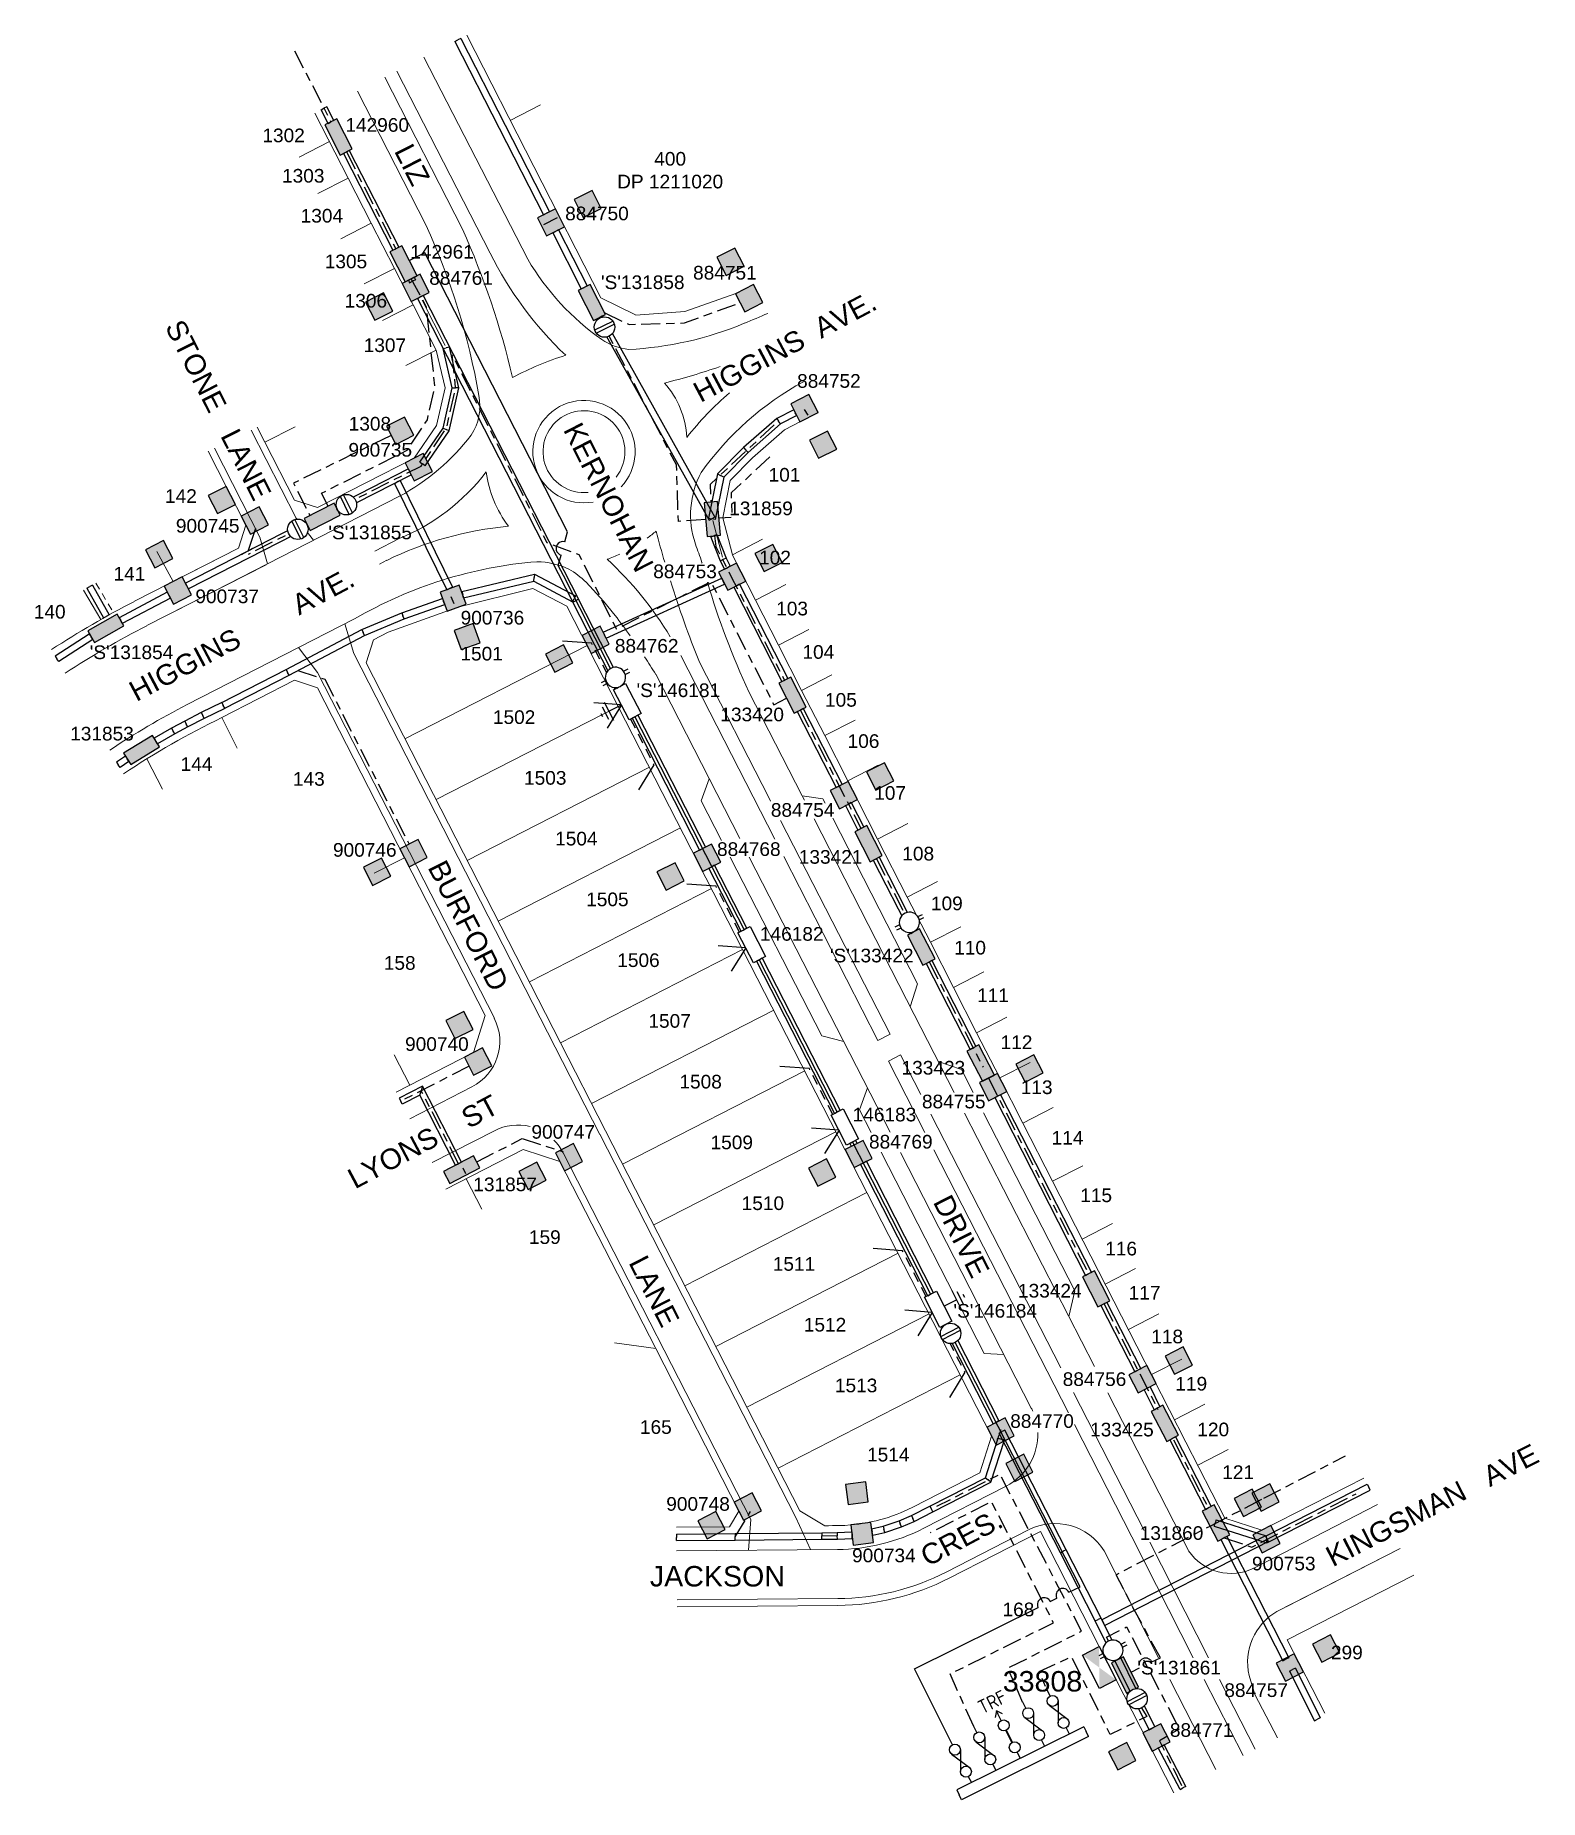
# Model space of a CAD drawing. Header units: metres. Extents: x 289950 to 290170, y 6229066 to 6229325.
import ezdxf
from ezdxf.enums import TextEntityAlignment as Align

# ---------------------------------------------------------------- set-up
doc = ezdxf.new("R2010")
doc.units = ezdxf.units.M
doc.header["$LTSCALE"] = 0.7
for name, pattern in [('Cable Exist OH', [1, 1, 0]), ('Cable Exist UG', [8.2, 4, -1.2, 1.8, -1.2]), ('Dash', [5, 3, -2]), ('DASHED', [19.05, 12.7, -6.35])]:
    doc.linetypes.add(name, pattern=pattern)
doc.layers.get('0').update_dxf_attribs({"color": 6})
for name, color, linetype in [('_User Miscellaneous2', 7, 'Continuous'), ('_User Miscellaneous4', 7, 'Continuous'), ('_User Miscellaneous6', 7, 'Continuous'), ('_User Miscellaneous7', 150, 'Continuous'), ('_User Miscellaneous8', 7, 'Continuous'), ('_User_LV_Exist', 7, 'Continuous'), ('Duct_SP_EXT', 7, 'Continuous'), ('Equip_LV_EXT', 5, 'Continuous'), ('Equip_LV_MOD', 5, 'Continuous'), ('Equip_LV_NEW', 5, 'Continuous'), ('Mains_LV_NEW_T84', 2, 'Continuous'), ('Services_SP_NEW_UG', 2, 'Continuous'), ('Sub_LV_EXT', 5, 'Continuous'), ('Sub_SP_EXT', 7, 'Continuous'), ('SupportsUG_SP_LV_EXT', 7, 'Continuous'), ('SupportsUG_SP_LV_NEW', 2, 'Continuous'), ('SupportsUG_SP_LV_SL_EXT', 7, 'Continuous'), ('Trench_SP_EXT', 7, 'Continuous'), ('UG_Details_SP_MISC', 7, 'Continuous')]:
    doc.layers.add(name, color=color, linetype=linetype)
for name, color, linetype, lineweight in [('_User Miscellaneous5', 7, 'Continuous', 35), ('Cadastre Developer_SP_NEW', 4, 'Continuous', 5), ('Cadastre Roads_SP_EXT', 9, 'Continuous', 5), ('Cadastre Roads_SP_NEW', 8, 'Continuous', 5)]:
    doc.layers.add(name, color=color, linetype=linetype, lineweight=lineweight)
doc.layers.add('UNKNOWN_FEATURES', color=1, linetype='DASHED', plot=False)
doc.styles.add('ARIAL', font='arial.ttf', dxfattribs={"height": 2})
doc.styles.add('ARIAL 3.0', font='arial.ttf', dxfattribs={"height": 3})
doc.styles.add('COLUMN_LABEL', font='arial.ttf')
doc.styles.add('IESYMBOL1', font='isocp.shx')
doc.styles.add('POLE_LABEL', font='arial.ttf')
doc.styles.get("Standard").update_dxf_attribs({"font": 'arial.ttf'})
doc.styles.add('style1', font='iso3098b.shx')
doc.linetypes.add('Cable New UG', pattern='A,8,-1,["x",style1,S=3.5,R=0,X=0.35,Y=-1],-3.5', length=12.5)

msp = doc.modelspace()

# ---------------------------------------------------------------- texts
at = {"layer": '_User Miscellaneous5', "style": 'ARIAL', "flags": 8}
msp.add_attdef('900735', text='', height=2, dxfattribs=at).set_placement((289995.54, 6229264.02), align=Align.MIDDLE_LEFT)
at = {"layer": 'Cadastre Developer_SP_NEW', "style": 'ARIAL'}
for s, p in [('1302', (289986.03, 6229309.09)), ('1303', (289988.91, 6229303.17)), ('1304', (289991.64, 6229297.32)), ('1305', (289995.17, 6229290.62)), ('1306', (289998.09, 6229284.86)), ('1307', (290000.88, 6229278.35)), ('1308', (289998.68, 6229266.84)), ('142', (289970.98, 6229256.24)), ('141', (289963.43, 6229244.86)), ('140', (289951.75, 6229239.29)), ('1501', (290015.06, 6229233.15)), ('1502', (290019.82, 6229223.85)), ('144', (289973.27, 6229216.98)), ('143', (289989.73, 6229214.8)), ('1503', (290024.38, 6229214.95)), ('1504', (290028.94, 6229206.05)), ('1505', (290033.49, 6229197.15)), ('158', (290003.05, 6229187.83)), ('1506', (290038.05, 6229188.24)), ('1507', (290042.61, 6229179.34)), ('1508', (290047.16, 6229170.44)), ('1509', (290051.72, 6229161.54)), ('1510', (290056.28, 6229152.63)), ('159', (290024.32, 6229147.66)), ('1511', (290060.84, 6229143.73)), ('1512', (290065.39, 6229134.83)), ('1513', (290069.95, 6229125.93)), ('1514', (290074.66, 6229115.79))]:
    msp.add_text(s, height=2, dxfattribs=at).set_placement(p, align=Align.CENTER)
for s, p in [('101', (290057.12, 6229259.36)), ('102', (290055.73, 6229247.23)), ('103', (290058.23, 6229239.76)), ('104', (290062.08, 6229233.4)), ('105', (290065.39, 6229226.38)), ('106', (290068.7, 6229220.34)), ('107', (290072.6, 6229212.74)), ('108', (290076.72, 6229203.85)), ('109', (290080.92, 6229196.56)), ('110', (290084.32, 6229190.07)), ('111', (290087.68, 6229183.1)), ('112', (290091.13, 6229176.22)), ('113', (290094.08, 6229169.62)), ('114', (290098.61, 6229162.22)), ('115', (290102.8, 6229153.79)), ('116', (290106.46, 6229145.98)), ('117', (290109.9, 6229139.5)), ('118', (290113.21, 6229133.1)), ('119', (290116.74, 6229126.18)), ('165', (290038.26, 6229119.83)), ('120', (290119.96, 6229119.48)), ('121', (290123.61, 6229113.22)), ('168', (290091.41, 6229093.11)), ('299', (290139.55, 6229086.8))]:
    msp.add_text(s, height=2, dxfattribs=at).set_placement(p)
at = {"layer": 'Cadastre Developer_SP_NEW', "insert": (290042.69, 6229307.66), "char_height": 2, "width": 19.2733, "attachment_point": 2, "style": 'ARIAL'}
msp.add_mtext('400\\PDP 1211020', dxfattribs=at)
at = {"layer": 'Cadastre Roads_SP_EXT', "color": 3}
for s, rotation, p in [('LIZ', 296.9501, (290002.18, 6229307.82)), ('STONE   LANE', 296.9501, (289968.59, 6229282.06)), ('KERNOHAN', 296.9501, (290026.95, 6229266.97)), ('DRIVE', 296.9501, (290081.15, 6229153.82)), ('KINGSMAN   AVE', 27.0109, (290139.81, 6229100.28))]:
    msp.add_text(s, height=3, rotation=rotation, dxfattribs=at).set_placement(p)
msp.add_text('BURFORD                                      LANE', height=3, rotation=296.9501, dxfattribs=at).set_placement((290024.3, 6229169.02), align=Align.CENTER)
at = {"layer": 'Cadastre Roads_SP_NEW', "color": 3, "style": 'ARIAL 3.0'}
for s, p in [('HIGGINS  AVE.', (290060.2, 6229277.81)), ('HIGGINS        AVE.', (289980.59, 6229235.63))]:
    msp.add_text(s, height=3, rotation=28, dxfattribs=at).set_placement(p, align=Align.CENTER)
for s, p in [('LYONS    ST', (289996.49, 6229155.64)), ('CRES.', (290080.43, 6229100.31))]:
    msp.add_text(s, height=3, rotation=28, dxfattribs=at).set_placement(p)
msp.add_text('JACKSON', height=3, dxfattribs=at).set_placement((290039.72, 6229097.47))

# ---------------------------------------------------------------- blocks, each defined once
blk = doc.blocks.new('COLUMN_EXT')
at = {"layer": '_User Miscellaneous7'}
blk.add_hatch(color=256, dxfattribs=at).paths.add_polyline_path([(-7.49, -1.49), (-4.52, -1.49), (-4.52, 1.48), (-7.49, 1.48)])
at = {"layer": '_User Miscellaneous8'}
blk.add_hatch(color=256, dxfattribs=at).paths.add_polyline_path([(-1.49, -1.49), (1.48, -1.49), (1.48, 1.48), (-1.49, 1.48)])
at = {"layer": '_User Miscellaneous7'}
blk.add_lwpolyline([(-7.49, -1.49), (-4.52, -1.49), (-4.52, 1.48), (-7.49, 1.48)], close=True, dxfattribs=at)
at = {"layer": '_User Miscellaneous8'}
blk.add_lwpolyline([(-1.49, -1.49), (1.48, -1.49), (1.48, 1.48), (-1.49, 1.48)], close=True, dxfattribs=at)
at = {"flags": 9}
for tag, style, p in [('STRUCTURE_PLANT_NUMBER', 'POLE_LABEL', (1.81, 0.03)), ('STREET_CODE', 'COLUMN_LABEL', (1.81, -0.2))]:
    blk.add_attdef(tag, text='', height=0.2, dxfattribs=dict(at, style=style)).set_placement(p, align=Align.MIDDLE_LEFT)
at = {"flags": 1}
blk.add_attdef('Z', (1.81, -2.35), '', height=0.2, dxfattribs=at)
at = {"flags": 9}
for tag, p in [('COLUMN_TYPE', (1.81, -0.4)), ('OWNED_BY', (1.81, -0.6)), ('STATE', (1.81, -0.8)), ('USAGE', (1.81, -1)), ('STREETNAME', (1.81, -1.6)), ('SUBURB', (1.81, -1.8)), ('LEGEND', (1.81, -1.2)), ('LOCATION', (1.81, -1.4)), ('NOTES', (1.81, -2))]:
    blk.add_attdef(tag, text='', height=0.2, dxfattribs=at).set_placement(p, align=Align.MIDDLE_LEFT)
at = {"layer": '_User Miscellaneous6', "style": 'ARIAL', "flags": 8}
blk.add_attdef('ASSET_NUM', text='', height=2, dxfattribs=at).set_placement((2, 2), align=Align.MIDDLE_LEFT)
blk = doc.blocks.new('*U22')
at = {"layer": '_User Miscellaneous7'}
blk.add_hatch(color=256, dxfattribs=at).paths.add_polyline_path([(-7.43, 1.73), (-7.53, -1.24), (-4.56, -1.34), (-4.46, 1.63)])
at = {"layer": '_User Miscellaneous8'}
blk.add_hatch(color=256, dxfattribs=at).paths.add_polyline_path([(-1.44, 1.53), (-1.53, -1.44), (1.44, -1.53), (1.53, 1.44)])
at = {"layer": '_User Miscellaneous7'}
blk.add_lwpolyline([(-7.53, -1.24), (-4.56, -1.34), (-4.46, 1.63), (-7.43, 1.73)], close=True, dxfattribs=at)
at = {"layer": '_User Miscellaneous8'}
blk.add_lwpolyline([(-1.53, -1.44), (1.44, -1.53), (1.53, 1.44), (-1.44, 1.53)], close=True, dxfattribs=at)
at = {"flags": 9}
for tag, style, p in [('STRUCTURE_PLANT_NUMBER', 'POLE_LABEL', (1.81, 0.03)), ('STREET_CODE', 'COLUMN_LABEL', (1.81, -0.2))]:
    blk.add_attdef(tag, text='', height=0.2, dxfattribs=dict(at, style=style)).set_placement(p, align=Align.MIDDLE_LEFT)
at = {"flags": 1}
blk.add_attdef('Z', (1.81, -2.35), '', height=0.2, dxfattribs=at)
at = {"flags": 9}
for tag, p in [('COLUMN_TYPE', (1.81, -0.4)), ('OWNED_BY', (1.81, -0.6)), ('STATE', (1.81, -0.8)), ('USAGE', (1.81, -1)), ('STREETNAME', (1.81, -1.6)), ('SUBURB', (1.81, -1.8)), ('LEGEND', (1.81, -1.2)), ('LOCATION', (1.81, -1.4)), ('NOTES', (1.81, -2))]:
    blk.add_attdef(tag, text='', height=0.2, dxfattribs=at).set_placement(p, align=Align.MIDDLE_LEFT)
at = {"layer": '_User Miscellaneous6', "style": 'ARIAL', "flags": 8}
blk.add_attdef('ASSET_NUM', text='', height=2, dxfattribs=at).set_placement((2, 2), align=Align.MIDDLE_LEFT)
blk = doc.blocks.new('PILLAR_EXT')
blk.add_hatch(color=256).paths.add_polyline_path([(-2.475, 2.49), (-2.475, 0.51), (2.475, 0.51), (2.475, 2.49)])
blk.add_lwpolyline([(-2.475, 0.51), (2.475, 0.51), (2.475, 2.49), (-2.475, 2.49)], close=True)
for tag, p, flags in [('OWNED_BY', (0, 1.3), 9), ('STATE', (0, 1.1), 9), ('SUPPORT_TYPE', (0, 0.9), 9), ('USAGE', (0, 0.7), 9), ('LEGEND', (0, 0.5), 9), ('LOCATION', (0, 0.3), 9), ('NOTES', (0, 0.1), 9), ('PARENT', (0, -0.1), 9), ('STREETNAME', (0, -0.3), 9), ('SUBURB', (0, -0.5), 1)]:
    blk.add_attdef(tag, p, '', height=0.2, dxfattribs=dict(flags=flags))
at = {"layer": '_User Miscellaneous6', "style": 'ARIAL', "flags": 8}
blk.add_attdef('ASSET_NUM', text='', height=2, dxfattribs=at).set_placement((1.5, 7.5), align=Align.TOP_LEFT)
blk = doc.blocks.new('*U58')
at = {"lineweight": -3}
blk.add_lwpolyline([(-2.48, 2.49), (2.47, 2.49), (2.47, 0.51), (-2.48, 0.51)], close=True, dxfattribs=at)
for tag, flags, p in [('STREET_CODE', 9, (1.5, 3.5)), ('OWNED_BY', 9, (1.5, 3.3)), ('OPERATED_BY', 9, (1.5, 3.1)), ('STATE', 9, (1.5, 2.7)), ('SUPPORT_TYPE', 9, (1.5, 2.5)), ('MAINTAINED_BY', 9, (1.5, 2.9)), ('SUBURB', 9, (1.5, 1.7)), ('STREETNAME', 9, (1.5, 1.5)), ('Z', 1, (1.5, 0.9)), ('USAGE', 9, (1.5, 2.3)), ('LEGEND', 9, (1.5, 2.1)), ('PARENT', 9, (1.5, 1.9)), ('LOCATION', 9, (1.5, 1.3)), ('NOTES', 9, (1.5, 1.1))]:
    blk.add_attdef(tag, text='', height=0.2, dxfattribs=dict(flags=flags)).set_placement(p, align=Align.MIDDLE_LEFT)
at = {"layer": '_User Miscellaneous4', "style": 'ARIAL', "flags": 8}
blk.add_attdef('ASSET_NUM', text='', height=2, dxfattribs=at).set_placement((2, 5.5), align=Align.MIDDLE_LEFT)
blk = doc.blocks.new('A$C1B2C29DD')
at = {"layer": 'Services_SP_NEW_UG', "color": 2, "flags": 128}
for points in [[(0, 0), (-2.1, 3.44)], [(0, 0), (2.1, 3.44)]]:
    blk.add_lwpolyline(points, dxfattribs=at)
blk = doc.blocks.new('*U23')
at = {"layer": 'Services_SP_NEW_UG', "color": 2, "flags": 128}
blk.add_lwpolyline([(-10, -0.75), (-12.25, 2.93)], dxfattribs=at)
at = {"layer": 'Services_SP_NEW_UG', "color": 2, "linetype": 'Dash', "ltscale": 0.7, "flags": 128}
blk.add_lwpolyline([(-2.47, -0.75), (-10, -0.75)], dxfattribs=at)
blk = doc.blocks.new('*U24')
at = {"layer": 'Services_SP_NEW_UG', "color": 2, "flags": 128}
blk.add_lwpolyline([(10, -0.75), (12.25, 2.93)], dxfattribs=at)
at = {"layer": 'Services_SP_NEW_UG', "color": 2, "linetype": 'Dash', "ltscale": 0.7, "flags": 128}
blk.add_lwpolyline([(2.47, -0.75), (10, -0.75)], dxfattribs=at)
blk = doc.blocks.new('*U25')
at = {"layer": 'Services_SP_NEW_UG', "color": 2, "flags": 128}
blk.add_lwpolyline([(10, -0.75), (12.25, 2.93)], dxfattribs=at)
at = {"layer": 'Services_SP_NEW_UG', "color": 2, "linetype": 'Dash', "ltscale": 0.7, "flags": 128}
blk.add_lwpolyline([(2.47, -0.75), (10, -0.75)], dxfattribs=at)
blk = doc.blocks.new('*U26')
at = {"layer": 'Services_SP_NEW_UG', "color": 2, "flags": 128}
blk.add_lwpolyline([(10, -0.75), (12.25, 2.93)], dxfattribs=at)
at = {"layer": 'Services_SP_NEW_UG', "color": 2, "linetype": 'Dash', "ltscale": 0.7, "flags": 128}
blk.add_lwpolyline([(2.47, -0.75), (10, -0.75)], dxfattribs=at)
blk = doc.blocks.new('*U27')
at = {"layer": 'Services_SP_NEW_UG', "color": 2, "flags": 128}
blk.add_lwpolyline([(10, -0.75), (12.25, 2.93)], dxfattribs=at)
at = {"layer": 'Services_SP_NEW_UG', "color": 2, "linetype": 'Dash', "ltscale": 0.7, "flags": 128}
blk.add_lwpolyline([(2.47, -0.75), (10, -0.75)], dxfattribs=at)
blk = doc.blocks.new('*U17')
blk.add_lwpolyline([(0, 1.375), (5.5, 1.375), (5.5, -1.375), (0, -1.375)], close=True)
blk.add_solid([(0, -1.375), (0, 1.375), (5.5, 1.375), (5.5, -1.375)])
for tag, height, flags, p in [('ASSET_NUM', 3, 8, (5.84, 2.545)), ('STREET_CODE', 0.2, 9, (5.34, 0.545)), ('OPERATING_VOLTAGE', 0.2, 9, (5.34, -0.055)), ('CONSTRUCTED_VOLTAGE', 0.2, 9, (5.34, 0.345)), ('NO_PHASES', 0.2, 9, (5.34, 0.145)), ('ORIENTATION', 0.2, 9, (5.34, -0.255)), ('OWNED_BY', 0.2, 9, (5.34, -0.455)), ('OPERATED_BY', 0.2, 9, (5.34, -0.655)), ('SECONDARY_VOLTAGE', 0.2, 9, (5.34, -1.055)), ('STATE', 0.2, 9, (5.34, -1.255)), ('SUBSTATION_TYPE', 0.2, 9, (5.34, -1.655)), ('STREETNAME', 0.2, 9, (5.34, -2.455)), ('SUBURB', 0.2, 9, (5.34, -2.655)), ('USAGE', 0.2, 9, (5.34, -1.855)), ('MAINTAINED_BY', 0.2, 9, (5.34, -0.855)), ('PARENT', 0.2, 9, (5.34, -1.455)), ('LEGEND', 0.2, 9, (5.34, -2.055)), ('LOCATION', 0.2, 9, (5.34, -2.255)), ('Z', 0.2, 1, (5.34, -3.055)), ('NOTES', 0.2, 9, (5.34, -2.855))]:
    blk.add_attdef(tag, text='', height=height, dxfattribs=dict(flags=flags)).set_placement(p, align=Align.MIDDLE_LEFT)
blk = doc.blocks.new('*U28')
at = {"layer": '_User Miscellaneous7'}
blk.add_hatch(color=256, dxfattribs=at).paths.add_polyline_path([(7.48, -1.49), (7.48, 1.48), (4.51, 1.48), (4.51, -1.49)])
at = {"layer": '_User Miscellaneous8'}
blk.add_hatch(color=256, dxfattribs=at).paths.add_polyline_path([(1.48, -1.49), (1.48, 1.48), (-1.49, 1.48), (-1.49, -1.49)])
at = {"layer": '_User Miscellaneous7'}
blk.add_lwpolyline([(7.48, 1.48), (4.51, 1.48), (4.51, -1.49), (7.48, -1.49)], close=True, dxfattribs=at)
at = {"layer": '_User Miscellaneous8'}
blk.add_lwpolyline([(1.48, 1.48), (-1.49, 1.48), (-1.49, -1.49), (1.48, -1.49)], close=True, dxfattribs=at)
at = {"flags": 9}
for tag, style, p in [('STRUCTURE_PLANT_NUMBER', 'POLE_LABEL', (1.81, 0.03)), ('STREET_CODE', 'COLUMN_LABEL', (1.81, -0.2))]:
    blk.add_attdef(tag, text='', height=0.2, dxfattribs=dict(at, style=style)).set_placement(p, align=Align.MIDDLE_LEFT)
at = {"flags": 1}
blk.add_attdef('Z', (1.81, -2.35), '', height=0.2, dxfattribs=at)
at = {"flags": 9}
for tag, p in [('COLUMN_TYPE', (1.81, -0.4)), ('OWNED_BY', (1.81, -0.6)), ('STATE', (1.81, -0.8)), ('USAGE', (1.81, -1)), ('STREETNAME', (1.81, -1.6)), ('SUBURB', (1.81, -1.8)), ('LEGEND', (1.81, -1.2)), ('LOCATION', (1.81, -1.4)), ('NOTES', (1.81, -2))]:
    blk.add_attdef(tag, text='', height=0.2, dxfattribs=at).set_placement(p, align=Align.MIDDLE_LEFT)
at = {"layer": '_User Miscellaneous6', "style": 'ARIAL', "flags": 8}
blk.add_attdef('ASSET_NUM', text='', height=2, dxfattribs=at).set_placement((2, 2), align=Align.MIDDLE_LEFT)
blk = doc.blocks.new('*U29')
at = {"layer": '_User Miscellaneous7'}
blk.add_hatch(color=256, dxfattribs=at).paths.add_polyline_path([(-1.09, -7.26), (1.88, -7.16), (1.78, -4.19), (-1.18, -4.29)])
at = {"layer": '_User Miscellaneous8'}
blk.add_hatch(color=256, dxfattribs=at).paths.add_polyline_path([(-1.44, -1.53), (1.53, -1.44), (1.44, 1.53), (-1.53, 1.44)])
at = {"layer": '_User Miscellaneous7'}
blk.add_lwpolyline([(1.88, -7.16), (1.78, -4.19), (-1.18, -4.29), (-1.09, -7.26)], close=True, dxfattribs=at)
at = {"layer": '_User Miscellaneous8'}
blk.add_lwpolyline([(1.53, -1.44), (1.44, 1.53), (-1.53, 1.44), (-1.44, -1.53)], close=True, dxfattribs=at)
at = {"flags": 9}
for tag, style, p in [('STRUCTURE_PLANT_NUMBER', 'POLE_LABEL', (1.81, 0.03)), ('STREET_CODE', 'COLUMN_LABEL', (1.81, -0.2))]:
    blk.add_attdef(tag, text='', height=0.2, dxfattribs=dict(at, style=style)).set_placement(p, align=Align.MIDDLE_LEFT)
at = {"flags": 1}
blk.add_attdef('Z', (1.81, -2.35), '', height=0.2, dxfattribs=at)
at = {"flags": 9}
for tag, p in [('COLUMN_TYPE', (1.81, -0.4)), ('OWNED_BY', (1.81, -0.6)), ('STATE', (1.81, -0.8)), ('USAGE', (1.81, -1)), ('STREETNAME', (1.81, -1.6)), ('SUBURB', (1.81, -1.8)), ('LEGEND', (1.81, -1.2)), ('LOCATION', (1.81, -1.4)), ('NOTES', (1.81, -2))]:
    blk.add_attdef(tag, text='', height=0.2, dxfattribs=at).set_placement(p, align=Align.MIDDLE_LEFT)
at = {"layer": '_User Miscellaneous6', "style": 'ARIAL', "flags": 8}
blk.add_attdef('ASSET_NUM', text='', height=2, dxfattribs=at).set_placement((2, 2), align=Align.MIDDLE_LEFT)
blk = doc.blocks.new('LV_UG_DFUSE_CLOSED_EXT')
for points in [[(1, 0), (0, 0)], [(5.04, 0.73), (2.16, -0.72)], [(5.05, -0.71), (2.16, 0.72)], [(6.2, 0.01), (7.2, 0.01)]]:
    blk.add_lwpolyline(points)
for centre in [(1.8, 0), (5.4, 0.01)]:
    blk.add_circle(centre, 0.8)
at = {"flags": 9}
for tag, p in [('ACTUAL_STATUS', (0, 0)), ('CONSTRUCTED_VOLTAGE', (0, -0.2)), ('OPERATING_VOLTAGE', (0, -0.6)), ('ORIENTATION', (0, -0.8)), ('STATE', (0, -1)), ('SWITCH_TYPE', (0, -1.2)), ('NO_PHASES', (0, -0.4)), ('USAGE', (0, -1.4)), ('NOTES', (0, -1.6))]:
    blk.add_attdef(tag, text='', height=0.2, dxfattribs=at).set_placement(p, align=Align.MIDDLE_LEFT)
at = {"flags": 1}
blk.add_attdef('Z', (0, 0), '', height=0.2, dxfattribs=at)
blk = doc.blocks.new('*U57')
for points in [[(1, 0), (0, 0)], [(5.04, 0.73), (2.16, -0.72)], [(5.05, -0.71), (2.16, 0.72)], [(6.2, 0.01), (7.2, 0.01)]]:
    blk.add_lwpolyline(points)
for centre in [(1.8, 0), (5.4, 0.01)]:
    blk.add_circle(centre, 0.8)
at = {"flags": 9}
for tag, p in [('ACTUAL_STATUS', (0, 0)), ('CONSTRUCTED_VOLTAGE', (0, -0.2)), ('OPERATING_VOLTAGE', (0, -0.6)), ('ORIENTATION', (0, -0.8)), ('STATE', (0, -1)), ('SWITCH_TYPE', (0, -1.2)), ('NO_PHASES', (0, -0.4)), ('USAGE', (0, -1.4)), ('NOTES', (0, -1.6))]:
    blk.add_attdef(tag, text='', height=0.2, dxfattribs=at).set_placement(p, align=Align.MIDDLE_LEFT)
at = {"flags": 1}
blk.add_attdef('Z', (0, 0), '', height=0.2, dxfattribs=at)
blk = doc.blocks.new('TX_LINK_EXT')
h = blk.add_hatch(color=256)
edge = h.paths.add_edge_path()
edge.add_line((2.6, 0.05), (4.6, 0.05))
edge.add_arc((5.4, 0.01), 0.8, 177.2353, 184.4027)
edge.add_line((4.6, -0.05), (2.6, -0.05))
edge.add_arc((1.8, 0), 0.8, 356.4167, 363.5833)
for points in [[(1, 0), (0, 0)], [(2.6, 0.05), (4.6, 0.05)], [(6.2, 0.01), (7.2, 0.01)], [(2.6, -0.05), (4.6, -0.05)]]:
    blk.add_lwpolyline(points)
for centre in [(1.8, 0), (5.4, 0.01)]:
    blk.add_circle(centre, 0.8)
for centre, start, end in [((1.8, 0), 356.4167, 3.5833), ((5.4, 0.01), 177.2353, 184.4027)]:
    blk.add_arc(centre, 0.8, start, end)
at = {"layer": 'Sub_LV_EXT'}
blk.add_line((7.2, 0.01), (7.8, 0.01), dxfattribs=at)
blk.add_lwpolyline([(7, -0.59), (7.8, 0.01), (7, 0.61)], dxfattribs=at)
at = {"flags": 1}
blk.add_attdef('Z', (0, 0), '', height=0.2, dxfattribs=at)
at = {"layer": 'Sub_LV_EXT', "color": 7, "style": 'IESYMBOL1'}
blk.add_text('TRF', height=2, rotation=270, dxfattribs=at).set_placement((9.24, 0.01), align=Align.MIDDLE_CENTER)
at = {"layer": 'Sub_LV_EXT', "flags": 1}
for tag, p in [('ORIENTATION', (2.14, -1.53)), ('USAGE', (2.14, -1.14)), ('NOTES', (2.14, -3.07))]:
    blk.add_attdef(tag, p, '', height=0.2, dxfattribs=at)
blk = doc.blocks.new('LV_UG_LINKS_OPEN_EXT')
blk.add_wipeout([(-0.25, 1.47), (-0.43, 1.43), (-0.61, 1.36), (-0.77, 1.28), (-0.93, 1.17), (-1.07, 1.05), (-1.19, 0.9), (-1.29, 0.75), (-1.38, 0.58), (-1.44, 0.4), (-1.48, 0.22), (-1.49, 0.03), (-1.49, -0.16), (-1.45, -0.34), (-1.4, -0.52), (-1.32, -0.69), (-1.23, -0.85), (-1.11, -1), (-0.98, -1.13), (-0.83, -1.24), (-0.66, -1.34), (-0.49, -1.41), (-0.31, -1.46), (-0.13, -1.49), (0.06, -1.49), (0.25, -1.47), (0.43, -1.43), (0.61, -1.36), (0.77, -1.28), (0.93, -1.17), (1.07, -1.05), (1.19, -0.9), (1.29, -0.75), (1.38, -0.58), (1.44, -0.4), (1.48, -0.22), (1.49, -0.03), (1.49, 0.16), (1.45, 0.34), (1.4, 0.52), (1.32, 0.69), (1.23, 0.85), (1.11, 1), (0.98, 1.13), (0.83, 1.24), (0.66, 1.34), (0.49, 1.41), (0.31, 1.46), (0.13, 1.49), (-0.06, 1.49)])
for p, q in [((-0.25, 1.47), (-0.25, 2.22)), ((0.25, 1.47), (0.25, 2.22)), ((-0.25, -1.47), (-0.25, -2.22)), ((0.25, -1.47), (0.25, -2.22))]:
    blk.add_line(p, q)
blk.add_lwpolyline([(0, -1.49, 1), (0, 1.49, 1)], format="xyb", close=True)
at = {"flags": 9}
for tag, p in [('ACTUAL_STATUS', (0, 0)), ('CONSTRUCTED_VOLTAGE', (0, -0.2)), ('OPERATING_VOLTAGE', (0, -0.6)), ('ORIENTATION', (0, -0.8)), ('STATE', (0, -1)), ('SWITCH_TYPE', (0, -1.2)), ('NO_PHASES', (0, -0.4)), ('USAGE', (0, -1.4)), ('NOTES', (0, -1.6))]:
    blk.add_attdef(tag, text='', height=0.2, dxfattribs=at).set_placement(p, align=Align.MIDDLE_LEFT)
at = {"flags": 1}
blk.add_attdef('Z', (0, 0), '', height=0.2, dxfattribs=at)
blk = doc.blocks.new('LV_UG_LINKS_CLOSED_EXT')
blk.add_wipeout([(-1.06, 1.06), (-1.18, 0.92), (-1.29, 0.76), (-1.37, 0.59), (-1.43, 0.42), (-1.48, 0.23), (-1.49, 0.05), (-1.49, -0.14), (-1.46, -0.33), (-1.41, -0.51), (-1.33, -0.68), (-1.24, -0.84), (-1.12, -0.99), (-0.99, -1.12), (-0.84, -1.24), (-0.68, -1.33), (-0.51, -1.41), (-0.33, -1.46), (-0.14, -1.49), (0.05, -1.49), (0.23, -1.48), (0.42, -1.43), (0.59, -1.37), (0.76, -1.29), (0.92, -1.18), (1.06, -1.06), (1.18, -0.92), (1.29, -0.76), (1.37, -0.59), (1.43, -0.42), (1.48, -0.23), (1.49, -0.05), (1.49, 0.14), (1.46, 0.33), (1.41, 0.51), (1.33, 0.68), (1.24, 0.84), (1.12, 0.99), (0.99, 1.12), (0.84, 1.24), (0.68, 1.33), (0.51, 1.41), (0.33, 1.46), (0.14, 1.49), (-0.05, 1.49), (-0.23, 1.48), (-0.42, 1.43), (-0.59, 1.37), (-0.76, 1.29), (-0.92, 1.18)])
for p, q in [((-0.25, -1.48), (-0.25, 1.48)), ((0.25, -1.48), (0.25, 1.48))]:
    blk.add_line(p, q)
blk.add_circle((0, 0), 1.5)
at = {"flags": 9}
for tag, p in [('ACTUAL_STATUS', (0, 0)), ('CONSTRUCTED_VOLTAGE', (0, -0.2)), ('OPERATING_VOLTAGE', (0, -0.6)), ('ORIENTATION', (0, -0.8)), ('STATE', (0, -1)), ('SWITCH_TYPE', (0, -1.2)), ('NO_PHASES', (0, -0.4)), ('USAGE', (0, -1.4)), ('NOTES', (0, -1.6))]:
    blk.add_attdef(tag, text='', height=0.2, dxfattribs=at).set_placement(p, align=Align.MIDDLE_LEFT)
at = {"flags": 1}
blk.add_attdef('Z', (0, 0), '', height=0.2, dxfattribs=at)
blk = doc.blocks.new('*U63')
blk.add_wipeout([(-1.17, -0.57), (-1.28, -0.72), (-1.36, -0.89), (-1.43, -1.06), (-1.47, -1.25), (-1.49, -1.43), (-1.49, -1.62), (-1.46, -1.81), (-1.41, -1.99), (-1.34, -2.16), (-1.25, -2.32), (-1.13, -2.47), (-1, -2.61), (-0.86, -2.72), (-0.7, -2.82), (-0.53, -2.9), (-0.35, -2.95), (-0.16, -2.99), (0.03, -2.99), (0.21, -2.98), (0.4, -2.94), (0.57, -2.88), (0.74, -2.8), (0.9, -2.69), (1.04, -2.57), (1.17, -2.43), (1.28, -2.28), (1.36, -2.11), (1.43, -1.94), (1.47, -1.75), (1.49, -1.57), (1.49, -1.38), (1.46, -1.19), (1.41, -1.01), (1.34, -0.84), (1.25, -0.68), (1.13, -0.53), (1, -0.39), (0.86, -0.28), (0.7, -0.18), (0.53, -0.1), (0.35, -0.05), (0.16, -0.01), (-0.03, -0.01), (-0.21, -0.02), (-0.4, -0.06), (-0.57, -0.12), (-0.74, -0.2), (-0.9, -0.31), (-1.04, -0.43)])
for p, q in [((-1.47, -1.25), (-2.22, -1.25)), ((-1.47, -1.75), (-2.22, -1.75)), ((1.47, -1.25), (2.22, -1.25)), ((1.47, -1.75), (2.22, -1.75))]:
    blk.add_line(p, q)
blk.add_lwpolyline([(1.49, -1.5, 1), (-1.49, -1.5, 1)], format="xyb", close=True)
for tag, p, flags in [('ORIENTATION', (0, 0), 9), ('Z', (0, 0), 1), ('USAGE', (0, -0.2), 9), ('NOTES', (0, -0.4), 9)]:
    blk.add_attdef(tag, p, '', height=0.2, dxfattribs=dict(flags=flags))
blk = doc.blocks.new('*U21')
at = {"layer": '_User Miscellaneous7'}
blk.add_hatch(color=256, dxfattribs=at).paths.add_polyline_path([(-1.47, 6.36), (-4.44, 6.36), (-4.44, 3.39), (-1.47, 3.39)])
at = {"layer": '_User Miscellaneous8'}
blk.add_hatch(color=256, dxfattribs=at).paths.add_polyline_path([(1.48, 1.48), (-1.49, 1.48), (-1.49, -1.49), (1.48, -1.49)])
at = {"layer": '_User Miscellaneous7'}
blk.add_lwpolyline([(-4.44, 3.39), (-1.47, 3.39), (-1.47, 6.36), (-4.44, 6.36)], close=True, dxfattribs=at)
at = {"layer": '_User Miscellaneous8'}
blk.add_lwpolyline([(-1.49, -1.49), (1.48, -1.49), (1.48, 1.48), (-1.49, 1.48)], close=True, dxfattribs=at)
at = {"flags": 9}
for tag, style, p in [('STRUCTURE_PLANT_NUMBER', 'POLE_LABEL', (1.81, 0.03)), ('STREET_CODE', 'COLUMN_LABEL', (1.81, -0.2))]:
    blk.add_attdef(tag, text='', height=0.2, dxfattribs=dict(at, style=style)).set_placement(p, align=Align.MIDDLE_LEFT)
at = {"flags": 1}
blk.add_attdef('Z', (1.81, -2.35), '', height=0.2, dxfattribs=at)
at = {"flags": 9}
for tag, p in [('COLUMN_TYPE', (1.81, -0.4)), ('OWNED_BY', (1.81, -0.6)), ('STATE', (1.81, -0.8)), ('USAGE', (1.81, -1)), ('STREETNAME', (1.81, -1.6)), ('SUBURB', (1.81, -1.8)), ('LEGEND', (1.81, -1.2)), ('LOCATION', (1.81, -1.4)), ('NOTES', (1.81, -2))]:
    blk.add_attdef(tag, text='', height=0.2, dxfattribs=at).set_placement(p, align=Align.MIDDLE_LEFT)
at = {"layer": '_User Miscellaneous6', "style": 'ARIAL', "flags": 8}
blk.add_attdef('ASSET_NUM', text='', height=2, dxfattribs=at).set_placement((2, 2), align=Align.MIDDLE_LEFT)
blk = doc.blocks.new('LV_UG_LINKS_CLOSED_NEW')
for tag, flags, p in [('ACTUAL_STATUS', 9, (1.5, 0)), ('CONSTRUCTED_VOLTAGE', 9, (1.5, -0.2)), ('OPERATING_VOLTAGE', 9, (1.5, -0.6)), ('ORIENTATION', 9, (1.5, -0.8)), ('STATE', 9, (1.5, -1)), ('SWITCH_TYPE', 9, (1.5, -1.2)), ('OWNED_BY', 9, (1.5, -1.8)), ('OPERATED_BY', 9, (1.5, -2)), ('TYPE', 9, (1.5, -2.6)), ('NO_PHASES', 9, (1.5, -0.4)), ('USAGE', 9, (1.5, -1.4)), ('NOTES', 9, (1.5, -1.6)), ('MAINTAINED_BY', 9, (1.5, -2.2)), ('NUMBER_OF_PHASES', 9, (1.5, -2.4)), ('Z', 1, (1.5, -2.8))]:
    blk.add_attdef(tag, text='', height=0.2, dxfattribs=dict(flags=flags)).set_placement(p, align=Align.MIDDLE_LEFT)
blk.add_wipeout([(-1.06, -5.84), (-1.18, -5.98), (-1.29, -6.14), (-1.37, -6.31), (-1.43, -6.48), (-1.48, -6.67), (-1.49, -6.85), (-1.49, -7.04), (-1.46, -7.23), (-1.41, -7.41), (-1.33, -7.58), (-1.24, -7.74), (-1.12, -7.89), (-0.99, -8.02), (-0.84, -8.14), (-0.68, -8.23), (-0.51, -8.31), (-0.33, -8.36), (-0.14, -8.39), (0.05, -8.39), (0.23, -8.38), (0.42, -8.33), (0.59, -8.27), (0.76, -8.19), (0.92, -8.08), (1.06, -7.96), (1.18, -7.82), (1.29, -7.66), (1.37, -7.49), (1.43, -7.32), (1.48, -7.13), (1.49, -6.95), (1.49, -6.76), (1.46, -6.57), (1.41, -6.39), (1.33, -6.22), (1.24, -6.06), (1.12, -5.91), (0.99, -5.78), (0.84, -5.66), (0.68, -5.57), (0.51, -5.49), (0.33, -5.44), (0.14, -5.41), (-0.05, -5.41), (-0.23, -5.42), (-0.42, -5.47), (-0.59, -5.53), (-0.76, -5.61), (-0.92, -5.72)])
for p, q in [((-1.48, -6.65), (1.48, -6.65)), ((-1.48, -7.15), (1.48, -7.15))]:
    blk.add_line(p, q)
blk.add_circle((0, -6.9), 1.5)
blk = doc.blocks.new('Earth')
for p, q in [((0, -2.04), (0, 0)), ((-1.5, -2.04), (1.5, -2.04)), ((-1, -2.64), (1, -2.64)), ((-0.25, -3.24), (0.25, -3.24))]:
    blk.add_line(p, q)
blk = doc.blocks.new('LV_UG_LINKS_OPEN_NEW')
for tag, p, flags in [('ORIENTATION', (0, 0), 9), ('Z', (0, 0), 1), ('USAGE', (0, -0.2), 9), ('NOTES', (0, -0.4), 9)]:
    blk.add_attdef(tag, p, '', height=0.2, dxfattribs=dict(flags=flags))
blk.add_wipeout([(-1.17, -5.97), (-1.28, -6.12), (-1.36, -6.29), (-1.43, -6.46), (-1.47, -6.65), (-1.49, -6.83), (-1.49, -7.02), (-1.46, -7.21), (-1.41, -7.39), (-1.34, -7.56), (-1.25, -7.72), (-1.13, -7.87), (-1, -8.01), (-0.86, -8.12), (-0.7, -8.22), (-0.53, -8.3), (-0.35, -8.35), (-0.16, -8.39), (0.03, -8.39), (0.21, -8.38), (0.4, -8.34), (0.57, -8.28), (0.74, -8.2), (0.9, -8.09), (1.04, -7.97), (1.17, -7.83), (1.28, -7.68), (1.36, -7.51), (1.43, -7.34), (1.47, -7.15), (1.49, -6.97), (1.49, -6.78), (1.46, -6.59), (1.41, -6.41), (1.34, -6.24), (1.25, -6.08), (1.13, -5.93), (1, -5.79), (0.86, -5.68), (0.7, -5.58), (0.53, -5.5), (0.35, -5.45), (0.16, -5.41), (-0.03, -5.41), (-0.21, -5.42), (-0.4, -5.46), (-0.57, -5.52), (-0.74, -5.6), (-0.9, -5.71), (-1.04, -5.83)])
for p, q in [((-1.47, -6.65), (-2.22, -6.65)), ((-1.47, -7.15), (-2.22, -7.15)), ((1.47, -6.65), (2.22, -6.65)), ((1.47, -7.15), (2.22, -7.15))]:
    blk.add_line(p, q)
blk.add_lwpolyline([(1.49, -6.9, 1), (-1.49, -6.9, 1)], format="xyb", close=True)
blk = doc.blocks.new('*U70')
at = {"layer": '_User Miscellaneous7'}
blk.add_hatch(color=256, dxfattribs=at).paths.add_polyline_path([(1.56, 7.47), (-1.41, 7.5), (-1.44, 4.53), (1.53, 4.5)])
at = {"layer": '_User Miscellaneous8'}
blk.add_hatch(color=256, dxfattribs=at).paths.add_polyline_path([(1.5, 1.47), (-1.47, 1.5), (-1.5, -1.47), (1.47, -1.5)])
at = {"layer": '_User Miscellaneous7'}
blk.add_lwpolyline([(-1.41, 7.5), (-1.44, 4.53), (1.53, 4.5), (1.56, 7.47)], close=True, dxfattribs=at)
at = {"layer": '_User Miscellaneous8'}
blk.add_lwpolyline([(-1.47, 1.5), (-1.5, -1.47), (1.47, -1.5), (1.5, 1.47)], close=True, dxfattribs=at)
at = {"flags": 9}
for tag, style, p in [('STRUCTURE_PLANT_NUMBER', 'POLE_LABEL', (1.81, 0.03)), ('STREET_CODE', 'COLUMN_LABEL', (1.81, -0.2))]:
    blk.add_attdef(tag, text='', height=0.2, dxfattribs=dict(at, style=style)).set_placement(p, align=Align.MIDDLE_LEFT)
at = {"flags": 1}
blk.add_attdef('Z', (1.81, -2.35), '', height=0.2, dxfattribs=at)
at = {"flags": 9}
for tag, p in [('COLUMN_TYPE', (1.81, -0.4)), ('OWNED_BY', (1.81, -0.6)), ('STATE', (1.81, -0.8)), ('USAGE', (1.81, -1)), ('STREETNAME', (1.81, -1.6)), ('SUBURB', (1.81, -1.8)), ('LEGEND', (1.81, -1.2)), ('LOCATION', (1.81, -1.4)), ('NOTES', (1.81, -2))]:
    blk.add_attdef(tag, text='', height=0.2, dxfattribs=at).set_placement(p, align=Align.MIDDLE_LEFT)
at = {"layer": '_User Miscellaneous6', "style": 'ARIAL', "flags": 8}
blk.add_attdef('ASSET_NUM', text='', height=2, dxfattribs=at).set_placement((2, 2), align=Align.MIDDLE_LEFT)

# ---------------------------------------------------------------- hatches: boundary and pattern name
at = {"layer": '_User Miscellaneous2'}
for points in [[(290003.75, 6229268.82), (290001.11, 6229267.47), (290002.46, 6229264.82), (290005.1, 6229266.17)], [(290130.59, 6229112.52), (290127.95, 6229111.16), (290129.3, 6229108.52), (290131.94, 6229109.87)], [(290130.59, 6229112.52), (290127.95, 6229111.16), (290129.3, 6229108.52), (290131.94, 6229109.87)]]:
    msp.add_hatch(color=150, dxfattribs=at).paths.add_polyline_path(points)
at = {"layer": '_User Miscellaneous8'}
msp.add_hatch(color=256, dxfattribs=at).paths.add_polyline_path([(290006.48, 6229263.48), (290003.84, 6229262.12), (290005.19, 6229259.48), (290007.84, 6229260.83)])

# ---------------------------------------------------------------- linework, layer by layer
at = {"layer": '_User Miscellaneous2', "color": 150}
for points in [[(290001.11, 6229267.47), (290002.46, 6229264.82), (290005.1, 6229266.17), (290003.75, 6229268.82)], [(290127.95, 6229111.16), (290129.3, 6229108.52), (290131.94, 6229109.87), (290130.59, 6229112.52)], [(290127.95, 6229111.16), (290129.3, 6229108.52), (290131.94, 6229109.87), (290130.59, 6229112.52)]]:
    msp.add_lwpolyline(points, close=True, dxfattribs=at)
at = {"layer": '_User Miscellaneous8'}
msp.add_lwpolyline([(290003.84, 6229262.12), (290005.19, 6229259.48), (290007.84, 6229260.83), (290006.48, 6229263.48)], close=True, dxfattribs=at)
at = {"layer": '_User_LV_Exist', "color": 7, "linetype": 'Cable Exist UG', "flags": 128}
for points in [[(289987.63, 6229322.5), (289992.97, 6229312.07)], [(289995.23, 6229307.66), (290002.48, 6229293.48)], [(289992.56, 6229255.78), (289991.6, 6229257.66), (290004.13, 6229263.96), (290007.11, 6229268.43), (290008.21, 6229273.33), (290006.98, 6229284.9), (290004.74, 6229289.07)], [(290047.9, 6229253.83), (290043.89, 6229253.52), (290043.62, 6229261.81), (290033.77, 6229280.68)], [(289993.84, 6229255.43), (290006.18, 6229261.64), (290009.92, 6229267.23), (290011.25, 6229273.15), (290010.74, 6229277.92), (290024.6, 6229250.46), (290029.32, 6229248.68), (290034.8, 6229237.77), (290048.64, 6229244.72), (290049.5, 6229243.05), (290057.89, 6229226.67), (290059.72, 6229227.65)], [(290057.96, 6229267.67), (290048.55, 6229258.95), (290048.67, 6229256.35)], [(290001.78, 6229266.14), (289987.48, 6229259.12), (289989.89, 6229254.41)], [(290057.31, 6229262.97), (290051.61, 6229257.7), (290051.77, 6229254.13), (290049.87, 6229253.99)], [(289989.48, 6229253.09), (289980.82, 6229248.66)], [(290049.2, 6229251.43), (290049.39, 6229249.83), (290051.65, 6229245.42), (290059.44, 6229230.24)], [(290061.76, 6229225.93), (290070.64, 6229208.58)], [(290072.89, 6229204.17), (290077.03, 6229196.07)], [(290080.64, 6229189.02), (290088.55, 6229173.56)], [(290089.33, 6229171.96), (290104.04, 6229143.25)], [(290106.29, 6229138.85), (290114.2, 6229123.38)], [(290116.45, 6229118.98), (290121.57, 6229108.98)], [(290129.7, 6229110.4), (290141.7, 6229116.62)], [(290094.36, 6229080.52), (290092.18, 6229085.51), (290102.99, 6229090.91), (290091.03, 6229113.92), (290081.74, 6229109.17)], [(290087.2, 6229076.95), (290083.71, 6229084.65), (290098.88, 6229092.16), (290089.8, 6229109.92), (290080.78, 6229105.31)], [(290121.83, 6229106.32), (290129.7, 6229110.4)], [(290123.92, 6229104.62), (290127.94, 6229103.23), (290143.23, 6229111.05)], [(290114.56, 6229087.02), (290110.47, 6229094.5), (290108.07, 6229099.2), (290121.83, 6229106.32)], [(290106.94, 6229089.49), (290106.64, 6229090.06), (290109.6, 6229091.56), (290117.32, 6229076.57), (290114.41, 6229074.87), (290117.9, 6229067.82)], [(290110.25, 6229084.94), (290111.5, 6229085.54)], [(290113.3, 6229086.41), (290114.56, 6229087.02)]]:
    msp.add_lwpolyline(points, dxfattribs=at)
at = {"layer": 'Cadastre Developer_SP_NEW', "color": 4}
for p, q in [((290012.87, 6229324.76), (290032.55, 6229286.29)), ((289995.5, 6229303.84), (289990.62, 6229313.37)), ((289991.04, 6229301.56), (289995.5, 6229303.84)), ((289998.88, 6229297.22), (289995.5, 6229303.84)), ((289994.43, 6229294.94), (289998.88, 6229297.22)), ((290002.27, 6229290.59), (289998.88, 6229297.22)), ((289997.82, 6229288.32), (290002.27, 6229290.59)), ((290005, 6229285.25), (290002.27, 6229290.59)), ((290044.82, 6229284.29), (290052.44, 6229286.97)), ((290000.55, 6229282.98), (290005, 6229285.25)), ((290008.39, 6229278.63), (290005, 6229285.25)), ((290032.55, 6229286.29), (290037.62, 6229283.8)), ((290037.64, 6229283.77), (290044.82, 6229284.29)), ((290003.94, 6229276.35), (290008.39, 6229278.63)), ((290009.7, 6229273.11), (290008.4, 6229278.61)), ((290008.46, 6229267.59), (290009.7, 6229273.11)), ((290064.43, 6229269.52), (290059.44, 6229266.96)), ((289982.17, 6229267.32), (289983.29, 6229265.13)), ((289983.29, 6229265.13), (289987.74, 6229267.41)), ((290005.16, 6229262.8), (290008.46, 6229267.59)), ((290054.78, 6229262.86), (290059.44, 6229266.96)), ((289974.98, 6229263.8), (289980.51, 6229252.99)), ((289983.29, 6229265.13), (289987.63, 6229256.64)), ((290005.16, 6229262.8), (289991, 6229255.55)), ((290051.48, 6229259.53), (290054.78, 6229262.86)), ((290051.48, 6229259.53), (290050.41, 6229254.03)), ((289987.63, 6229256.64), (289991, 6229255.55)), ((290048.96, 6229253.65), (290050.38, 6229248.27)), ((290050.41, 6229254.03), (290051.83, 6229248.65)), ((289979.42, 6229249.63), (289980.51, 6229252.99)), ((289979.42, 6229249.63), (289964.17, 6229241.82)), ((289967.47, 6229249.13), (289969.85, 6229244.73)), ((289979.42, 6229249.63), (289969.85, 6229244.73)), ((289956.68, 6229243.46), (289959.22, 6229239.15)), ((290011.59, 6229240.97), (290022.55, 6229243.71)), ((290022.55, 6229243.71), (290027.57, 6229241.11)), ((290001.34, 6229237.28), (290011.59, 6229240.97)), ((289998.11, 6229232.82), (289999.2, 6229236.18)), ((289999.2, 6229236.18), (290001.34, 6229237.28)), ((290030.53, 6229235.33), (290003.82, 6229221.66)), ((289987.65, 6229230.25), (289976.97, 6229224.78)), ((289991.02, 6229229.16), (289987.65, 6229230.25)), ((289991.02, 6229229.16), (290015.6, 6229181.11)), ((290035.08, 6229226.43), (290008.38, 6229212.76)), ((289976.97, 6229224.78), (289979.24, 6229220.32)), ((289966, 6229218.76), (289968.29, 6229214.29)), ((290039.64, 6229217.53), (290012.94, 6229203.86)), ((290044.2, 6229208.62), (290017.49, 6229194.96)), ((290003.75, 6229204.25), (289999.31, 6229201.97)), ((290048.75, 6229199.72), (290022.05, 6229186.05)), ((290053.31, 6229190.82), (290026.61, 6229177.15)), ((290013.86, 6229175.72), (290015.6, 6229181.11)), ((290057.87, 6229181.92), (290031.17, 6229168.25)), ((290057.87, 6229181.92), (290031.17, 6229168.25)), ((290013.86, 6229175.72), (290002.52, 6229169.91)), ((290002.23, 6229175.38), (290004.51, 6229170.93)), ((290062.42, 6229173.01), (290035.72, 6229159.35)), ((290066.98, 6229164.11), (290040.28, 6229150.44)), ((290021.15, 6229161.48), (290009.82, 6229155.67)), ((290021.15, 6229161.48), (290026.53, 6229159.74)), ((290026.53, 6229159.74), (290040.58, 6229132.33)), ((290012.8, 6229157.22), (290015.09, 6229152.75)), ((290071.54, 6229155.21), (290044.84, 6229141.54)), ((290098.75, 6229156.84), (290111.1, 6229132.7)), ((290103.08, 6229148.38), (290107.53, 6229150.66)), ((290076.1, 6229146.31), (290049.39, 6229132.64)), ((290106.47, 6229141.76), (290110.92, 6229144.04)), ((290109.85, 6229135.13), (290114.3, 6229137.41)), ((290111.1, 6229132.7), (290118.29, 6229118.64)), ((290113.24, 6229128.51), (290117.69, 6229130.79)), ((290085.21, 6229128.5), (290058.51, 6229114.83)), ((290116.63, 6229121.89), (290121.08, 6229124.17)), ((290089.81, 6229119.51), (290088.07, 6229114.13)), ((290120.02, 6229115.26), (290124.47, 6229117.54)), ((290088.07, 6229114.13), (290078.28, 6229109.11)), ((290065.35, 6229106.38), (290061.71, 6229108.58)), ((290077.01, 6229108.51), (290076.44, 6229108.27)), ((290077.54, 6229108.75), (290077.01, 6229108.51)), ((290078.28, 6229109.11), (290077.54, 6229108.75)), ((290065.89, 6229106.38), (290065.35, 6229106.38)), ((290066.49, 6229106.39), (290065.89, 6229106.38)), ((290067.07, 6229106.39), (290066.49, 6229106.39)), ((290067.66, 6229106.4), (290067.07, 6229106.39)), ((290068.28, 6229106.42), (290067.66, 6229106.4)), ((290069.11, 6229106.48), (290068.28, 6229106.42)), ((290070.35, 6229106.62), (290069.11, 6229106.48)), ((290071.05, 6229106.73), (290070.35, 6229106.62)), ((290071.68, 6229106.84), (290071.05, 6229106.73)), ((290072.32, 6229106.97), (290071.68, 6229106.84)), ((290072.88, 6229107.1), (290072.32, 6229106.97)), ((290073.38, 6229107.23), (290072.88, 6229107.1)), ((290074.16, 6229107.45), (290073.38, 6229107.23)), ((290074.64, 6229107.6), (290074.16, 6229107.45)), ((290075.27, 6229107.82), (290074.64, 6229107.6)), ((290075.95, 6229108.07), (290075.27, 6229107.82)), ((290076.44, 6229108.27), (290075.95, 6229108.07)), ((290067.18, 6229104.89), (290064.93, 6229104.87)), ((290096.97, 6229105.54), (290083.61, 6229098.7)), ((290096.97, 6229105.54), (290116.51, 6229067.24)), ((290067.26, 6229094.69), (290043.71, 6229094.51))]:
    msp.add_line(p, q, dxfattribs=at)
at = {"layer": 'Cadastre Developer_SP_NEW'}
for p, q in [((289988.31, 6229306.91), (289992.76, 6229309.18)), ((290054.86, 6229288.21), (290052.44, 6229286.97)), ((290009.73, 6229279.31), (290006.34, 6229285.94)), ((290008.4, 6229278.61), (290008.39, 6229278.63)), ((289967.47, 6229249.13), (289969.85, 6229244.73)), ((289969.85, 6229244.73), (289968.3, 6229243.93)), ((289991.02, 6229229.16), (289987.65, 6229230.25))]:
    msp.add_line(p, q, dxfattribs=at)
at = {"layer": 'Cadastre Developer_SP_NEW', "linetype": 'Continuous'}
for p, q in [((290144.39, 6229113.36), (290129.43, 6229105.71)), ((290151.68, 6229099.12), (290133.13, 6229089.63)), ((290133.13, 6229089.63), (290138.66, 6229078.89))]:
    msp.add_line(p, q, dxfattribs=at)
at = {"layer": 'Cadastre Developer_SP_NEW', "color": 4, "flags": 128}
msp.add_lwpolyline([(290019.25, 6229312.29), (290023.7, 6229314.57)], dxfattribs=at)
at = {"layer": 'Cadastre Developer_SP_NEW', "color": 4}
for points in [[(290056.25, 6229250.91), (290051.83, 6229248.65), (290051.88, 6229248.47), (290055.19, 6229242.01), (290059.64, 6229244.29)], [(290059.64, 6229244.29), (290055.19, 6229242.01), (290058.57, 6229235.39), (290063.02, 6229237.67)], [(290063.02, 6229237.67), (290058.57, 6229235.39), (290061.96, 6229228.76), (290066.41, 6229231.05)], [(290066.41, 6229231.05), (290061.96, 6229228.76), (290065.35, 6229222.14), (290069.8, 6229224.42)], [(290069.8, 6229224.42), (290065.35, 6229222.14), (290068.74, 6229215.52), (290073.19, 6229217.8)], [(290073.19, 6229217.8), (290068.74, 6229215.52), (290073.1, 6229206.99), (290077.54, 6229209.28)], [(290077.54, 6229209.28), (290073.1, 6229206.99), (290077.45, 6229198.48), (290081.9, 6229200.76)], [(290081.9, 6229200.76), (290077.45, 6229198.48), (290080.84, 6229191.86), (290085.29, 6229194.14)], [(290085.29, 6229194.14), (290080.84, 6229191.86), (290084.23, 6229185.23), (290088.68, 6229187.52)], [(290088.68, 6229187.52), (290084.23, 6229185.23), (290087.61, 6229178.61), (290092.06, 6229180.89)], [(290092.06, 6229180.89), (290087.61, 6229178.61), (290091, 6229171.99), (290095.45, 6229174.27)], [(290095.45, 6229174.27), (290091, 6229171.99), (290094.39, 6229165.36), (290098.84, 6229167.65)], [(290098.84, 6229167.65), (290094.39, 6229165.36), (290098.75, 6229156.84), (290103.2, 6229159.12)], [(290043.61, 6229106.17), (290051.38, 6229106.23), (290052.77, 6229108.52), (290040.58, 6229132.33), (290034.53, 6229133.17)]]:
    msp.add_lwpolyline(points, dxfattribs=at)
at = {"layer": 'Cadastre Developer_SP_NEW', "color": 4, "linetype": 'Dash', "ltscale": 0.5, "flags": 128}
msp.add_lwpolyline([(289958.53, 6229244.49), (289961.06, 6229240.17)], dxfattribs=at)
at = {"layer": 'Cadastre Developer_SP_NEW', "linetype": 'Continuous'}
msp.add_lwpolyline([(290118.29, 6229118.64), (290124, 6229107.48), (290129.43, 6229105.71)], dxfattribs=at)
at = {"layer": 'Cadastre Developer_SP_NEW', "color": 4}
for centre, radius, start, end in [((290023.85, 6229125.2), 131, 117.1055, 123.2489), ((290028.85, 6229117.25), 119.39, 115.7602, 123.7253), ((290066.98, 6229131.19), 36.5, 270.4501, 297.1075)]:
    msp.add_arc(centre, radius, start, end, dxfattribs=at)
at = {"layer": 'Cadastre Roads_SP_NEW', "color": 8}
for p, q in [((290006.6, 6229321.55), (290021.81, 6229291.95)), ((290000.86, 6229318.61), (290012.25, 6229296.35)), ((290002.64, 6229319.52), (290016.29, 6229292.85)), ((289996.85, 6229316.56), (290006.88, 6229296.97)), ((289981.28, 6229266.88), (289987.86, 6229254.02)), ((289975.89, 6229264.25), (289982.56, 6229251.21)), ((290003.03, 6229257.22), (289970.14, 6229240.38)), ((289987.86, 6229254.02), (289990.43, 6229250.77)), ((289983.66, 6229247.3), (289982.56, 6229251.21)), ((290002.97, 6229251.01), (289999.41, 6229249.18)), ((289983.47, 6229247.15), (289965.99, 6229238.26)), ((290001.16, 6229247.83), (290000.07, 6229247.28)), ((289996.44, 6229239.24), (289971.91, 6229226.68)), ((289996.32, 6229234.17), (289995.02, 6229238.51)), ((289988.22, 6229235.03), (289991.01, 6229231.38)), ((289996.32, 6229234.17), (290032.38, 6229163.72)), ((289991.01, 6229231.38), (290016.93, 6229180.75))]:
    msp.add_line(p, q, dxfattribs=at)
at = {"layer": 'Cadastre Roads_SP_NEW'}
for p, q in [((290032.92, 6229241.85), (290030.36, 6229244.61)), ((290032.92, 6229241.85), (290034.63, 6229239.76)), ((290044.25, 6229233.87), (290058.03, 6229206.97)), ((290047, 6229232.91), (290057.19, 6229213)), ((290040.57, 6229231.13), (290052.89, 6229207.07)), ((290054.24, 6229228.55), (290062.04, 6229213.33)), ((290047.25, 6229212.6), (290048.42, 6229215.79)), ((290047.25, 6229212.6), (290050.23, 6229206.78)), ((290057.19, 6229213), (290057.42, 6229212.56)), ((290062.04, 6229213.33), (290065.09, 6229212.86)), ((290062.04, 6229213.33), (290062.37, 6229212.69)), ((290065.09, 6229212.86), (290065.41, 6229212.24)), ((290058.87, 6229209.72), (290074.92, 6229178.38)), ((290063.78, 6229209.93), (290078.46, 6229181.28)), ((290066.54, 6229210.03), (290078.96, 6229185.77)), ((290051.48, 6229204.34), (290064.9, 6229178.14)), ((290054.29, 6229204.34), (290074.92, 6229164.04)), ((290059.33, 6229204.44), (290073.14, 6229177.47)), ((290077.87, 6229182.41), (290078.96, 6229185.77)), ((290078.46, 6229181.28), (290084.31, 6229169.84)), ((290073.14, 6229177.47), (290074.92, 6229178.38)), ((290064.9, 6229178.14), (290068.13, 6229177.31)), ((290074.69, 6229174.44), (290076.45, 6229175.39)), ((290075.92, 6229172.03), (290074.69, 6229174.44)), ((290076.45, 6229175.39), (290079.42, 6229169.58)), ((290085.39, 6229173.22), (290081.98, 6229174.39)), ((290085.39, 6229173.22), (290087.12, 6229169.85)), ((290013.64, 6229170.66), (290004.53, 6229166)), ((290080.04, 6229164), (290075.92, 6229172.03)), ((290071.61, 6229170.52), (290070.45, 6229167.31)), ((290070.45, 6229167.31), (290072.14, 6229164.01)), ((290080.92, 6229166.67), (290099.95, 6229129.51)), ((290085.85, 6229166.84), (290104.87, 6229129.71)), ((290088.63, 6229166.89), (290102, 6229140.79)), ((290016.92, 6229164.25), (290007.81, 6229159.59)), ((290032.36, 6229163.73), (290061.11, 6229107.56)), ((290027.01, 6229161), (290054.51, 6229107.29)), ((290073.62, 6229161.12), (290088.72, 6229131.62)), ((290076.44, 6229161.08), (290095.63, 6229123.61)), ((290101.07, 6229122.93), (290081.35, 6229161.43)), ((290101.13, 6229137.01), (290102, 6229140.79)), ((290088.72, 6229131.62), (290091.6, 6229131.48)), ((290101.81, 6229125.87), (290112.15, 6229105.68)), ((290106.84, 6229125.85), (290118.68, 6229102.72)), ((290110.37, 6229104.77), (290101.96, 6229121.19)), ((290091.94, 6229112.18), (290079.87, 6229106)), ((290054.51, 6229107.29), (290054.19, 6229102.8)), ((290061.11, 6229107.56), (290063.24, 6229102.87)), ((290095.22, 6229105.77), (290083.15, 6229099.59)), ((290067.2, 6229102.89), (290043.64, 6229102.71)), ((290067.26, 6229095.69), (290043.7, 6229095.51))]:
    msp.add_line(p, q, dxfattribs=at)
at = {"layer": 'Cadastre Roads_SP_NEW', "linetype": 'Continuous'}
for p, q in [((290146.39, 6229109.46), (290132.45, 6229102.32)), ((290119.35, 6229087.03), (290110.37, 6229104.77)), ((290113.01, 6229103.97), (290121.59, 6229087.03)), ((290106.31, 6229102.7), (290114.29, 6229087.03)), ((290132.45, 6229102.32), (290128.33, 6229100.21)), ((290149.67, 6229103.04), (290131.61, 6229093.8)), ((290149.67, 6229103.04), (290132.98, 6229094.5)), ((290115.93, 6229083.84), (290122.67, 6229070.67)), ((290126.67, 6229072.73), (290120.98, 6229083.84)), ((290123.23, 6229083.84), (290128.45, 6229073.64))]:
    msp.add_line(p, q, dxfattribs=at)
msp.add_lwpolyline([(290131.7, 6229075.31), (290128.41, 6229081.65), (290127.55, 6229084.44)], dxfattribs=at)
at = {"layer": 'Cadastre Roads_SP_NEW', "color": 8}
for centre, radius, start, end in [((289913.26, 6229254.13), 102.96, 9.9918, 24.5855), ((289903.04, 6229247.37), 119.69, 13.148, 24.1566), ((290064.46, 6229316.91), 53.84, 206.5398, 226.4789), ((290054.76, 6229311.43), 38.28, 210.5852, 234.7681), ((290034.24, 6229328.49), 49.82, 272.7063, 292.8197), ((289995.46, 6229424.7), 153.56, 292.2358, 293.6297), ((290037.78, 6229288), 9.35, 236.9235, 262.7354), ((290040.25, 6229236.34), 43.48, 107.2146, 118.3618), ((290016.45, 6229374.48), 103.84, 284.17, 288.8701), ((290083.8, 6229234.63), 44.9, 118.7329, 144.5106), ((290007.22, 6229270.43), 7.59, 325.9581, 11.9333), ((290032.08, 6229265.11), 13.09, 3.2486, 41.6012), ((290078.6, 6229239.97), 42.29, 130.0223, 142.2781), ((290030.06, 6229263.75), 7.5, 316.498, 280.3153), ((290030.06, 6229263.75), 6, 321.6738, 275.9826), ((289987.34, 6229286.19), 32.95, 298.4326, 322.5972), ((289991.17, 6229279.69), 31.01, 292.3755, 322.407), ((290032.35, 6229262.96), 16.76, 187.5164, 217.2002), ((290058.94, 6229254.48), 13.25, 151.9799, 198.8255), ((290023.64, 6229201.88), 51.15, 95.198, 116.074), ((290026.03, 6229269.21), 22.49, 306.2456, 310.4983), ((290189.95, 6229290.93), 154.28, 194.5741, 196.3313), ((290026.03, 6229269.21), 22.49, 289.2704, 294.3412), ((290028.26, 6229184.6), 63.23, 94.6242, 120.2086), ((289997.76, 6229209.4), 52.56, 31.2034, 47.2261), ((290189.95, 6229290.93), 154.28, 197.3981, 202.0929), ((290023.85, 6229125.2), 127, 117.1055, 123.3494), ((290023.85, 6229125.2), 114, 117.1055, 123.7247)]:
    msp.add_arc(centre, radius, start, end, dxfattribs=at)
at = {"layer": 'Cadastre Roads_SP_NEW'}
for centre, radius, start, end in [((290006.96, 6229234.72), 42.36, 17.5564, 21.4318), ((290022.89, 6229235.71), 11.92, 65.4608, 88.7237), ((290021.81, 6229236.11), 12.06, 44.8499, 60.0005), ((290006.96, 6229234.72), 42.36, 17.4632, 17.5564), ((290157.98, 6229277.02), 114.5, 196.4385, 205.0407), ((289949.35, 6229174.7), 107.26, 35.3433, 37.3387), ((289949.35, 6229174.7), 107.26, 31.7376, 33.3483), ((290010.22, 6229177.34), 7.5, 297.1189, 27.1076), ((290020.34, 6229157.58), 7.5, 76.0287, 117.1189), ((290020.34, 6229157.58), 7.5, 27.1076, 45.021), ((290088.06, 6229119.74), 8.5, 23.6632, 27.1183), ((290088.07, 6229119.74), 8.5, 297.1075, 2.0179), ((290066.98, 6229131.19), 28.3, 270.4501, 297.1075), ((290099.09, 6229098.2), 8.5, 31.9232, 117.1075), ((290066.98, 6229131.19), 35.5, 270.4501, 297.1075)]:
    msp.add_arc(centre, radius, start, end, dxfattribs=at)
at = {"layer": 'Cadastre Roads_SP_NEW', "linetype": 'Continuous'}
for centre, radius, start, end in [((290124.91, 6229106.88), 7.5, 213.7559, 297.0944), ((290135.91, 6229086.37), 8.58, 120.0554, 192.9896)]:
    msp.add_arc(centre, radius, start, end, dxfattribs=at)
at = {"layer": 'Duct_SP_EXT', "color": 7}
msp.add_line((289980.85, 6229249.17), (289981.94, 6229252.53), dxfattribs=at)
at = {"layer": 'Duct_SP_EXT'}
for p, q in [((290090.92, 6229119.94), (290091.35, 6229120.16)), ((290099.89, 6229102.41), (290090.92, 6229119.94)), ((290091.77, 6229120.38), (290091.35, 6229120.16)), ((290100.74, 6229102.84), (290091.77, 6229120.38)), ((290123.43, 6229104.37), (290123.86, 6229104.59)), ((290123.43, 6229104.37), (290132.51, 6229086.58)), ((290124.29, 6229104.81), (290123.86, 6229104.59)), ((290124.29, 6229104.81), (290133.36, 6229087.02)), ((290099.89, 6229102.41), (290100.32, 6229102.63)), ((290099.89, 6229102.41), (290100.32, 6229102.63)), ((290105, 6229092.42), (290099.89, 6229102.41)), ((290100.74, 6229102.84), (290100.32, 6229102.63)), ((290100.74, 6229102.84), (290100.32, 6229102.63)), ((290105.85, 6229092.85), (290100.74, 6229102.84)), ((290105, 6229092.42), (290105.42, 6229092.64)), ((290112.88, 6229076.47), (290105, 6229092.42)), ((290105.85, 6229092.85), (290105.42, 6229092.64)), ((290113.74, 6229076.89), (290105.85, 6229092.85)), ((290132.51, 6229086.58), (290132.93, 6229086.8)), ((290133.36, 6229087.02), (290132.93, 6229086.8)), ((290133.48, 6229085.07), (290133.91, 6229085.29)), ((290134.34, 6229085.5), (290133.91, 6229085.29)), ((290134.34, 6229085.5), (290137.99, 6229078.22)), ((290133.48, 6229085.07), (290137.13, 6229077.79)), ((290137.13, 6229077.79), (290137.56, 6229078.01)), ((290137.99, 6229078.22), (290137.56, 6229078.01)), ((290112.88, 6229076.47), (290113.31, 6229076.68)), ((290113.74, 6229076.89), (290113.31, 6229076.68)), ((290114.24, 6229073.81), (290114.66, 6229074.04)), ((290117.44, 6229067.73), (290114.24, 6229073.81)), ((290115.09, 6229074.26), (290114.66, 6229074.04)), ((290118.29, 6229068.17), (290115.09, 6229074.26)), ((290117.44, 6229067.73), (290117.86, 6229067.95)), ((290118.29, 6229068.17), (290117.86, 6229067.95))]:
    msp.add_line(p, q, dxfattribs=at)
at = {"layer": 'Equip_LV_MOD'}
for p, q in [((290103.31, 6229076.93), (290084.69, 6229067.66)), ((290104.02, 6229075.5), (290085.4, 6229066.23)), ((290103.31, 6229076.93), (290103.67, 6229076.21)), ((290104.02, 6229075.5), (290103.67, 6229076.21)), ((290084.69, 6229067.66), (290085.04, 6229066.94)), ((290085.4, 6229066.23), (290085.04, 6229066.94))]:
    msp.add_line(p, q, dxfattribs=at)
at = {"layer": 'Mains_LV_NEW_T84', "color": 2, "linetype": 'Cable New UG'}
for p, q in [((290033.95, 6229231.98), (290027.21, 6229245.33)), ((290037.53, 6229224.9), (290053.52, 6229193.71)), ((290055.76, 6229189.29), (290067.18, 6229166.99)), ((290069.44, 6229162.59), (290080.85, 6229140.29))]:
    msp.add_line(p, q, dxfattribs=at)
at = {"layer": 'Mains_LV_NEW_T84', "color": 2, "linetype": 'Cable New UG', "flags": 128}
for points in [[(290027.23, 6229250.53), (290027.62, 6229251.98), (290006.73, 6229292.87), (290004.5, 6229291.74)], [(290027.43, 6229244.86), (290026.3, 6229247.08), (290026.71, 6229248.6)], [(290078.38, 6229193.43), (290078.38, 6229193.43)], [(290101.14, 6229096.63), (290102.79, 6229097.44), (290083.12, 6229135.89)], [(290098.41, 6229095.28), (290099.35, 6229095.74)], [(290083.62, 6229075.17), (290078.5, 6229085.41), (290096.62, 6229094.39)]]:
    msp.add_lwpolyline(points, dxfattribs=at)
at = {"layer": 'Mains_LV_NEW_T84', "color": 2, "linetype": 'Cable New UG'}
for centre, start, end in [((290026.96, 6229249.57), 74.4593, 255.5735), ((290097.52, 6229094.83), 26.3441, 206.3441), ((290100.25, 6229096.19), 26.3441, 206.3441)]:
    msp.add_arc(centre, 1, start, end, dxfattribs=at)
at = {"layer": 'Trench_SP_EXT', "linetype": 'Cable Exist UG'}
for p, q in [((290062.9, 6229269.09), (290062.4, 6229269.92)), ((289981.49, 6229249.57), (289979.82, 6229248.63)), ((290010.53, 6229242.55), (290010.97, 6229241.51)), ((289988.12, 6229231.68), (289992.07, 6229230.4)), ((289992.07, 6229230.4), (290004.42, 6229206.25)), ((290013.22, 6229173.71), (290003.21, 6229168.58)), ((290011.68, 6229159.42), (290006.2, 6229170.11)), ((290014.33, 6229159.67), (290021.02, 6229163.1)), ((290021.02, 6229163.1), (290026.99, 6229161.17)), ((290012.3, 6229158.83), (290012.69, 6229157.96)), ((290052.23, 6229104.74), (290054.48, 6229108.46))]:
    msp.add_line(p, q, dxfattribs=at)
msp.add_arc((290075.33, 6229125.67), 16.71, 336.4781, 341.8037, dxfattribs=at)
at = {"layer": 'UG_Details_SP_MISC'}
for p, q in [((290011.14, 6229323.87), (290011.56, 6229324.09)), ((290011.14, 6229323.87), (290024.14, 6229298.45)), ((290011.99, 6229324.31), (290011.56, 6229324.09)), ((290011.99, 6229324.31), (290024.99, 6229298.89)), ((289991.53, 6229313.84), (289991.95, 6229314.06)), ((289992.54, 6229311.85), (289991.53, 6229313.84)), ((289992.38, 6229314.27), (289991.95, 6229314.06)), ((289993.4, 6229312.29), (289992.38, 6229314.27)), ((289992.54, 6229311.85), (289992.97, 6229312.07)), ((289993.4, 6229312.29), (289992.97, 6229312.07)), ((289994.8, 6229307.45), (289995.23, 6229307.66)), ((289995.65, 6229307.88), (289995.23, 6229307.66)), ((289995.65, 6229307.88), (290002.91, 6229293.7)), ((289994.8, 6229307.45), (290002.06, 6229293.27)), ((290024.14, 6229298.45), (290024.57, 6229298.67)), ((290024.99, 6229298.89), (290024.57, 6229298.67)), ((290025.47, 6229295.8), (290025.9, 6229296.01)), ((290025.47, 6229295.8), (290029.66, 6229287.59)), ((290026.32, 6229296.23), (290025.9, 6229296.01)), ((290026.32, 6229296.23), (290030.52, 6229288.03)), ((290002.06, 6229293.27), (290002.49, 6229293.48)), ((290002.91, 6229293.7), (290002.49, 6229293.48)), ((290004.32, 6229288.86), (290004.74, 6229289.08)), ((290004.32, 6229288.86), (290004.5, 6229288.49)), ((290004.5, 6229288.49), (290004.93, 6229288.71)), ((290005.17, 6229289.3), (290004.74, 6229289.08)), ((290005.36, 6229288.93), (290004.93, 6229288.71)), ((290005.17, 6229289.3), (290005.36, 6229288.93)), ((290029.66, 6229287.59), (290030.09, 6229287.81)), ((290030.52, 6229288.03), (290030.09, 6229287.81)), ((290005.64, 6229286.2), (290006.06, 6229286.42)), ((290005.64, 6229286.2), (290028.41, 6229241.68)), ((290006.49, 6229286.64), (290006.06, 6229286.42)), ((290006.49, 6229286.64), (290029.26, 6229242.12)), ((290031.93, 6229283.17), (290032.34, 6229283.4)), ((290031.93, 6229283.17), (290048.39, 6229253.69)), ((290032.76, 6229283.64), (290032.34, 6229283.4)), ((290032.76, 6229283.64), (290049.22, 6229254.16)), ((290009.4, 6229278.84), (290009.86, 6229278.95)), ((290010.75, 6229273.11), (290009.4, 6229278.84)), ((290010.33, 6229279.06), (290009.86, 6229278.95)), ((290011.73, 6229273.12), (290010.33, 6229279.06)), ((290009.41, 6229267.18), (290010.75, 6229273.11)), ((290010.31, 6229266.79), (290011.73, 6229273.12)), ((290010.75, 6229273.11), (290011.24, 6229273.11)), ((290011.73, 6229273.12), (290011.24, 6229273.11)), ((290060.81, 6229269.89), (290058.32, 6229268.61)), ((290061.25, 6229269.03), (290058.86, 6229267.81)), ((290060.81, 6229269.89), (290061.03, 6229269.46)), ((290061.25, 6229269.03), (290061.03, 6229269.46)), ((290006, 6229262.22), (290009.41, 6229267.18)), ((290006.79, 6229261.68), (290010.31, 6229266.79)), ((290009.41, 6229267.18), (290009.86, 6229266.98)), ((290010.31, 6229266.79), (290009.86, 6229266.98)), ((290058.32, 6229268.61), (290053.46, 6229264.34)), ((290058.86, 6229267.81), (290054.12, 6229263.64)), ((290058.32, 6229268.61), (290058.59, 6229268.21)), ((290058.86, 6229267.81), (290058.59, 6229268.21)), ((290053.46, 6229264.34), (290049.65, 6229260.5)), ((290054.12, 6229263.64), (290050.54, 6229260.03)), ((290053.46, 6229264.34), (290053.79, 6229263.99)), ((290054.12, 6229263.64), (290053.79, 6229263.99)), ((289993.66, 6229255.77), (290004.3, 6229261.22)), ((290004.3, 6229261.22), (290004.52, 6229260.79)), ((290006, 6229262.22), (290006.4, 6229261.95)), ((290006.79, 6229261.68), (290006.4, 6229261.95)), ((289994.1, 6229254.92), (290004.74, 6229260.36)), ((290002.27, 6229259.1), (290002.7, 6229259.32)), ((290002.27, 6229259.1), (290009.94, 6229243.48)), ((290003.13, 6229259.53), (290002.7, 6229259.32)), ((290003.13, 6229259.53), (290010.8, 6229243.9)), ((290004.74, 6229260.36), (290004.52, 6229260.79)), ((290049.65, 6229260.5), (290048.33, 6229254.02)), ((290050.54, 6229260.03), (290049.27, 6229253.83)), ((290049.65, 6229260.5), (290050.09, 6229260.26)), ((290050.54, 6229260.03), (290050.09, 6229260.26)), ((289989.26, 6229253.51), (289971.64, 6229244.49)), ((289989.26, 6229253.51), (289989.48, 6229253.09)), ((289993.66, 6229255.77), (289993.88, 6229255.34)), ((289994.1, 6229254.92), (289993.88, 6229255.34)), ((290048.33, 6229254.02), (290048.8, 6229253.93)), ((290048.39, 6229253.69), (290048.8, 6229253.93)), ((290049.22, 6229254.16), (290048.8, 6229253.93)), ((290049.27, 6229253.83), (290048.8, 6229253.93)), ((289989.7, 6229252.66), (289972.07, 6229243.64)), ((289989.7, 6229252.66), (289989.48, 6229253.09)), ((290048.66, 6229251.24), (290049.1, 6229251.42)), ((290048.66, 6229251.24), (290050.03, 6229247.73)), ((290049.55, 6229251.59), (290049.1, 6229251.42)), ((290049.55, 6229251.59), (290050.91, 6229248.13)), ((290050.91, 6229248.13), (290050.47, 6229247.93)), ((290050.91, 6229248.13), (290051.51, 6229246.97)), ((290012.16, 6229243.27), (290022.82, 6229245.81)), ((290022.82, 6229245.81), (290022.75, 6229245.3)), ((290022.82, 6229245.81), (290028.84, 6229242.6)), ((290050.03, 6229247.73), (290050.47, 6229247.93)), ((290050.03, 6229247.73), (290050.65, 6229246.53)), ((290050.65, 6229246.53), (290051.08, 6229246.75)), ((290051.51, 6229246.97), (290051.08, 6229246.75)), ((289957.19, 6229243.74), (289957.61, 6229243.98)), ((289957.19, 6229243.74), (289959.62, 6229239.38)), ((289958.03, 6229244.21), (289957.61, 6229243.98)), ((289958.03, 6229244.21), (289960.46, 6229239.85)), ((289968.98, 6229243.15), (289961.94, 6229239.41)), ((289968.98, 6229243.15), (289969.2, 6229242.73)), ((289971.64, 6229244.49), (289971.85, 6229244.07)), ((289972.07, 6229243.64), (289971.85, 6229244.07)), ((290009.94, 6229243.48), (290010.37, 6229243.69)), ((290010.8, 6229243.9), (290010.37, 6229243.69)), ((290012.16, 6229243.27), (290012.28, 6229242.8)), ((290012.39, 6229242.33), (290022.69, 6229244.79)), ((290022.69, 6229244.79), (290022.75, 6229245.3)), ((290022.69, 6229244.79), (290028.39, 6229241.75)), ((290032.89, 6229237.28), (290050.25, 6229245.19)), ((290033.29, 6229236.41), (290050.65, 6229244.32)), ((290050.25, 6229245.19), (290050.45, 6229244.76)), ((290050.65, 6229244.32), (290050.45, 6229244.76)), ((290052.02, 6229243.89), (290052.44, 6229244.11)), ((290052.02, 6229243.89), (290059.08, 6229230.07)), ((290052.87, 6229244.33), (290052.44, 6229244.11)), ((290052.87, 6229244.33), (290059.93, 6229230.5)), ((289969.43, 6229242.3), (289962.39, 6229238.56)), ((289969.43, 6229242.3), (289969.2, 6229242.73)), ((290003.35, 6229240.13), (290009.32, 6229242.24)), ((290003.7, 6229239.23), (290009.64, 6229241.34)), ((290009.32, 6229242.24), (290009.48, 6229241.79)), ((290009.64, 6229241.34), (290009.48, 6229241.79)), ((290012.39, 6229242.33), (290012.28, 6229242.8)), ((290028.39, 6229241.75), (290028.62, 6229242.18)), ((290028.41, 6229241.68), (290028.84, 6229241.9)), ((290028.41, 6229241.68), (290028.84, 6229241.9)), ((290034.86, 6229229.1), (290028.41, 6229241.68)), ((290028.84, 6229242.6), (290028.62, 6229242.18)), ((290029.26, 6229242.12), (290028.84, 6229241.9)), ((290029.26, 6229242.12), (290028.84, 6229241.9)), ((290035.71, 6229229.53), (290029.26, 6229242.12)), ((289959.62, 6229239.38), (289960.04, 6229239.61)), ((289960.46, 6229239.85), (289960.04, 6229239.61)), ((289961.94, 6229239.41), (289962.16, 6229238.99)), ((289962.39, 6229238.56), (289962.16, 6229238.99)), ((289997.49, 6229237.67), (290003.35, 6229240.13)), ((289997.9, 6229236.8), (290003.7, 6229239.23)), ((290003.35, 6229240.13), (290003.52, 6229239.68)), ((290003.7, 6229239.23), (290003.52, 6229239.68)), ((289957.55, 6229237.03), (289952.55, 6229233.8)), ((289958.07, 6229236.22), (289953.07, 6229233)), ((289957.55, 6229237.03), (289957.81, 6229236.62)), ((289958.07, 6229236.22), (289957.81, 6229236.62)), ((289986.4, 6229231.83), (289997.49, 6229237.67)), ((289986.84, 6229230.98), (289997.9, 6229236.8)), ((289997.49, 6229237.67), (289997.69, 6229237.24)), ((289997.9, 6229236.8), (289997.69, 6229237.24)), ((290032.89, 6229237.28), (290033.09, 6229236.84)), ((290033.29, 6229236.41), (290033.09, 6229236.84)), ((289952.55, 6229233.8), (289952.81, 6229233.4)), ((289953.07, 6229233), (289952.81, 6229233.4)), ((289976.96, 6229227), (289986.4, 6229231.83)), ((289977.4, 6229226.15), (289986.84, 6229230.98)), ((289986.4, 6229231.83), (289986.62, 6229231.4)), ((289986.84, 6229230.98), (289986.62, 6229231.4)), ((290059.08, 6229230.07), (290059.51, 6229230.29)), ((290059.93, 6229230.5), (290059.51, 6229230.29)), ((290034.86, 6229229.1), (290035.29, 6229229.32)), ((290035.71, 6229229.53), (290035.29, 6229229.32)), ((289973.96, 6229225.52), (289971.54, 6229224.27)), ((289976.97, 6229227), (289973.96, 6229225.52)), ((289973.96, 6229225.52), (289974.18, 6229225.09)), ((289974.4, 6229224.66), (289974.18, 6229225.09)), ((289977.4, 6229226.14), (289974.4, 6229224.66)), ((289976.96, 6229227), (289977.18, 6229226.57)), ((289976.97, 6229227), (289977.18, 6229226.57)), ((289977.4, 6229226.15), (289977.18, 6229226.57)), ((289977.4, 6229226.14), (289977.18, 6229226.57)), ((290037.11, 6229224.68), (290037.53, 6229224.9)), ((290037.96, 6229225.12), (290037.53, 6229224.9)), ((290037.96, 6229225.12), (290047.86, 6229205.81)), ((290061.33, 6229225.66), (290061.76, 6229225.88)), ((290061.33, 6229225.66), (290067.04, 6229214.53)), ((290062.19, 6229226.1), (290061.76, 6229225.88)), ((290062.19, 6229226.1), (290067.89, 6229214.97)), ((289969.62, 6229223.22), (289967.08, 6229221.76)), ((289970.09, 6229222.38), (289967.56, 6229220.92)), ((289971.54, 6229224.27), (289969.62, 6229223.22)), ((289969.62, 6229223.22), (289969.85, 6229222.8)), ((289970.09, 6229222.38), (289969.85, 6229222.8)), ((289971.99, 6229223.42), (289970.09, 6229222.38)), ((289971.54, 6229224.27), (289971.76, 6229223.84)), ((289971.99, 6229223.42), (289971.76, 6229223.84)), ((289974.4, 6229224.66), (289971.99, 6229223.42)), ((290037.11, 6229224.68), (290047.01, 6229205.37)), ((289967.08, 6229221.76), (289967.32, 6229221.34)), ((289967.56, 6229220.92), (289967.32, 6229221.34)), ((289962.84, 6229219.14), (289961.54, 6229218.27)), ((289961.54, 6229218.27), (289961.8, 6229217.87)), ((289962.07, 6229217.47), (289961.8, 6229217.87)), ((289963.37, 6229218.34), (289962.07, 6229217.47)), ((289962.84, 6229219.14), (289963.11, 6229218.74)), ((289963.37, 6229218.34), (289963.11, 6229218.74)), ((290067.04, 6229214.53), (290067.46, 6229214.75)), ((290067.89, 6229214.97), (290067.46, 6229214.75)), ((290068.39, 6229211.89), (290068.82, 6229212.1)), ((290069.24, 6229212.32), (290068.82, 6229212.1)), ((290069.24, 6229212.32), (290071.08, 6229208.74)), ((290068.39, 6229211.89), (290070.22, 6229208.3)), ((290070.22, 6229208.3), (290070.65, 6229208.52)), ((290071.08, 6229208.74), (290070.65, 6229208.52)), ((290047.01, 6229205.37), (290047.44, 6229205.59)), ((290047.86, 6229205.81), (290047.44, 6229205.59)), ((290073.32, 6229204.33), (290072.89, 6229204.11)), ((290073.32, 6229204.33), (290078.81, 6229193.6)), ((290048.35, 6229202.72), (290048.78, 6229202.94)), ((290053.09, 6229193.49), (290048.35, 6229202.72)), ((290049.2, 6229203.16), (290048.78, 6229202.94)), ((290053.94, 6229193.93), (290049.2, 6229203.16)), ((290072.46, 6229203.89), (290072.89, 6229204.11)), ((290072.46, 6229203.89), (290077.96, 6229193.16)), ((290053.94, 6229193.93), (290053.52, 6229193.71)), ((290053.09, 6229193.49), (290053.52, 6229193.71)), ((290077.96, 6229193.16), (290078.38, 6229193.38)), ((290078.81, 6229193.6), (290078.38, 6229193.38)), ((290055.35, 6229189.08), (290055.77, 6229189.3)), ((290055.35, 6229189.08), (290066.76, 6229166.78)), ((290056.2, 6229189.52), (290055.77, 6229189.3)), ((290056.2, 6229189.52), (290067.62, 6229167.22)), ((290080.2, 6229188.75), (290080.63, 6229188.97)), ((290080.2, 6229188.75), (290086.65, 6229176.15)), ((290081.06, 6229189.19), (290080.63, 6229188.97)), ((290081.06, 6229189.19), (290087.51, 6229176.58)), ((290086.65, 6229176.15), (290087.08, 6229176.36)), ((290087.51, 6229176.58), (290087.08, 6229176.36)), ((290006.41, 6229170.76), (290002.99, 6229169.01)), ((290006.41, 6229170.76), (290006.2, 6229170.11)), ((290012.1, 6229159.64), (290006.41, 6229170.76)), ((290002.99, 6229169.01), (290003.21, 6229168.58)), ((290003.42, 6229168.15), (290003.21, 6229168.58)), ((290005.99, 6229169.47), (290003.42, 6229168.15)), ((290005.99, 6229169.47), (290006.2, 6229170.11)), ((290011.25, 6229159.2), (290005.99, 6229169.47)), ((290090.26, 6229169.1), (290090.69, 6229169.31)), ((290090.26, 6229169.1), (290103.58, 6229143.06)), ((290091.11, 6229169.53), (290090.69, 6229169.31)), ((290091.11, 6229169.53), (290104.43, 6229143.5)), ((290066.76, 6229166.78), (290067.19, 6229167)), ((290067.62, 6229167.22), (290067.19, 6229167)), ((290069.88, 6229162.8), (290069.44, 6229162.59)), ((290069.88, 6229162.8), (290070.08, 6229162.38)), ((290069.01, 6229162.39), (290069.44, 6229162.59)), ((290069.01, 6229162.39), (290069.21, 6229161.97)), ((290069.21, 6229161.97), (290069.64, 6229162.18)), ((290070.08, 6229162.38), (290069.64, 6229162.18)), ((290011.25, 6229159.2), (290011.68, 6229159.42)), ((290012.1, 6229159.64), (290011.68, 6229159.42)), ((290070.6, 6229159.33), (290071.03, 6229159.55)), ((290080.44, 6229140.07), (290070.6, 6229159.33)), ((290071.46, 6229159.77), (290071.03, 6229159.55)), ((290081.29, 6229140.51), (290071.46, 6229159.77)), ((290103.58, 6229143.06), (290104, 6229143.28)), ((290104.43, 6229143.5), (290104, 6229143.28)), ((290080.44, 6229140.07), (290080.87, 6229140.29)), ((290081.29, 6229140.51), (290080.87, 6229140.29)), ((290105.83, 6229138.65), (290106.26, 6229138.87)), ((290105.83, 6229138.65), (290110.82, 6229128.94)), ((290106.68, 6229139.09), (290106.26, 6229138.87)), ((290106.68, 6229139.09), (290111.67, 6229129.37)), ((290082.69, 6229135.67), (290083.12, 6229135.88)), ((290082.69, 6229135.67), (290090.04, 6229121.3)), ((290083.54, 6229136.1), (290083.12, 6229135.88)), ((290083.54, 6229136.1), (290090.89, 6229121.73)), ((290111.67, 6229129.37), (290111.24, 6229129.15)), ((290110.82, 6229128.94), (290111.24, 6229129.15)), ((290113.03, 6229126.72), (290112.6, 6229126.51)), ((290113.03, 6229126.72), (290114.48, 6229123.79)), ((290112.17, 6229126.3), (290112.6, 6229126.51)), ((290112.17, 6229126.3), (290113.62, 6229123.36)), ((290090.04, 6229121.3), (290090.46, 6229121.51)), ((290090.89, 6229121.73), (290090.46, 6229121.51)), ((290113.62, 6229123.36), (290114.05, 6229123.58)), ((290114.48, 6229123.79), (290114.05, 6229123.58)), ((290088.91, 6229113.41), (290090.78, 6229119.2)), ((290089.71, 6229112.74), (290091.7, 6229118.9)), ((290090.78, 6229119.2), (290091.24, 6229119.05)), ((290091.7, 6229118.9), (290091.24, 6229119.05)), ((290115.92, 6229118.97), (290116.35, 6229119.19)), ((290115.92, 6229118.97), (290121.14, 6229108.76)), ((290116.78, 6229119.41), (290116.35, 6229119.19)), ((290116.78, 6229119.41), (290121.99, 6229109.19)), ((290080.77, 6229109.24), (290088.91, 6229113.41)), ((290081.2, 6229108.39), (290089.71, 6229112.74)), ((290088.91, 6229113.41), (290089.31, 6229113.08)), ((290089.71, 6229112.74), (290089.31, 6229113.08)), ((290130.06, 6229104.91), (290144.86, 6229112.45)), ((290130.15, 6229103.87), (290145.29, 6229111.59)), ((290144.86, 6229112.45), (290145.08, 6229112.02)), ((290145.29, 6229111.59), (290145.08, 6229112.02)), ((290078.07, 6229107.88), (290080.77, 6229109.24)), ((290080.77, 6229109.24), (290080.98, 6229108.81)), ((290081.2, 6229108.39), (290080.98, 6229108.81)), ((290121.14, 6229108.76), (290121.57, 6229108.98)), ((290121.99, 6229109.19), (290121.57, 6229108.98)), ((290072.18, 6229105.9), (290073.89, 6229106.31)), ((290072.18, 6229105.9), (290072.3, 6229105.43)), ((290073.89, 6229106.31), (290076.25, 6229107.1)), ((290073.89, 6229106.31), (290074.02, 6229105.85)), ((290074.16, 6229105.39), (290076.6, 6229106.2)), ((290076.25, 6229107.1), (290078.07, 6229107.88)), ((290076.25, 6229107.1), (290076.42, 6229106.65)), ((290076.6, 6229106.2), (290076.42, 6229106.65)), ((290076.6, 6229106.2), (290078.48, 6229107.01)), ((290078.07, 6229107.88), (290078.28, 6229107.44)), ((290078.48, 6229107.01), (290078.28, 6229107.44)), ((290078.48, 6229107.01), (290081.2, 6229108.39)), ((290122.44, 6229106.3), (290122.58, 6229106.76)), ((290122.44, 6229106.3), (290130.15, 6229103.87)), ((290122.72, 6229107.22), (290122.58, 6229106.76)), ((290122.72, 6229107.22), (290130.06, 6229104.91)), ((290043.62, 6229105.15), (290052.22, 6229105.22)), ((290043.62, 6229105.15), (290043.63, 6229104.67)), ((290043.63, 6229104.19), (290043.63, 6229104.67)), ((290043.63, 6229104.19), (290052.23, 6229104.26)), ((290052.22, 6229105.22), (290064.93, 6229105.35)), ((290052.22, 6229105.22), (290052.23, 6229104.74)), ((290052.23, 6229104.26), (290052.23, 6229104.74)), ((290052.23, 6229104.26), (290064.94, 6229104.39)), ((290064.93, 6229105.35), (290067.17, 6229105.37)), ((290064.93, 6229105.35), (290064.93, 6229104.87)), ((290064.94, 6229104.39), (290064.93, 6229104.87)), ((290064.94, 6229104.39), (290067.2, 6229104.41)), ((290067.17, 6229105.37), (290069.33, 6229105.48)), ((290067.17, 6229105.37), (290067.18, 6229104.89)), ((290067.2, 6229104.41), (290067.18, 6229104.89)), ((290067.2, 6229104.41), (290069.38, 6229104.52)), ((290069.33, 6229105.48), (290069.36, 6229105)), ((290069.38, 6229104.52), (290069.36, 6229105)), ((290072.41, 6229104.97), (290072.3, 6229105.43)), ((290072.41, 6229104.97), (290074.16, 6229105.39)), ((290074.16, 6229105.39), (290074.02, 6229105.85)), ((290129.94, 6229104.9), (290105.98, 6229092.58)), ((290130.38, 6229104.04), (290106.42, 6229091.73)), ((290129.94, 6229104.9), (290130.16, 6229104.47)), ((290130.06, 6229104.91), (290130.11, 6229104.39)), ((290130.15, 6229103.87), (290130.11, 6229104.39)), ((290130.38, 6229104.04), (290130.16, 6229104.47)), ((290105.98, 6229092.58), (290106.2, 6229092.16)), ((290106.42, 6229091.73), (290106.2, 6229092.16))]:
    msp.add_line(p, q, dxfattribs=at)
at = {"layer": 'UG_Details_SP_MISC', "color": 7, "linetype": 'Cable Exist UG', "flags": 128}
msp.add_lwpolyline([(290033.1, 6229284.1), (290036.67, 6229282.39), (290044.78, 6229282.61), (290052.95, 6229285.57)], dxfattribs=at)
at = {"layer": 'UNKNOWN_FEATURES'}
msp.add_lwpolyline([(290024.16, 6229297.04), (290026.17, 6229298.07)], dxfattribs=at)

# ---------------------------------------------------------------- block references
at = {"layer": '_User Miscellaneous8'}
ref = msp.add_blockref('COLUMN_EXT', (290025.23, 6229297.34), dxfattribs=dict(at, rotation=206.601434653432))
ref.add_attrib('ASSET_NUM_001', '884750', (290027.3, 6229297.65), dxfattribs={"layer": '_User Miscellaneous6', "height": 2, "style": 'ARIAL'})
ref = msp.add_blockref('COLUMN_EXT', (290054.28, 6229286.24), dxfattribs=dict(at, rotation=297.1052136115185))
ref.add_attrib('ASSET_NUM_001', '884751', (290046.05, 6229288.97), dxfattribs={"layer": '_User Miscellaneous6', "height": 2, "style": 'ARIAL'})
ref = msp.add_blockref('COLUMN_EXT', (290005.39, 6229287.74), dxfattribs=dict(at, rotation=27.09383563674972))
ref.add_attrib('ASSET_NUM_001', '884761', (290007.38, 6229288.2), dxfattribs={"layer": '_User Miscellaneous6', "height": 2, "style": 'ARIAL'})
ref = msp.add_blockref('COLUMN_EXT', (290062.36, 6229270.12), dxfattribs=dict(at, rotation=117.1054906739962))
ref.add_attrib('ASSET_NUM_001', '884752', (290061.3, 6229273.11), dxfattribs={"layer": '_User Miscellaneous6', "height": 2, "style": 'ARIAL'})
at = {"layer": 'Equip_LV_EXT', "rotation": 116.4571409905066}
for name, p in [('LV_UG_DFUSE_CLOSED_EXT', (290101.16, 6229075.87)), ('TX_LINK_EXT', (290094, 6229072.29)), ('LV_UG_DFUSE_CLOSED_EXT', (290097.58, 6229074.08)), ('*U57', (290086.84, 6229068.73)), ('LV_UG_DFUSE_CLOSED_EXT', (290090.41, 6229070.52))]:
    msp.add_blockref(name, p, dxfattribs=at)
at = {"layer": 'Services_SP_NEW_UG'}
for name, p, rotation in [('*U27', (290035.08, 6229226.43), 117.1069444718664), ('*U26', (290053.31, 6229190.82), 117.1069444732713), ('*U25', (290066.98, 6229164.11), 117.1069444878662), ('*U24', (290080.66, 6229137.41), 117.1069444713489), ('*U23', (290080.66, 6229137.41), 117.1069444739632)]:
    msp.add_blockref(name, p, dxfattribs=dict(at, rotation=rotation))
at = {"layer": 'Services_SP_NEW_UG', "color": 2}
for p, rotation in [((290035.54, 6229226.66), 117.1182712934107), ((290053.76, 6229191.05), 117.118271242737), ((290067.44, 6229164.34), 117.1069444418815), ((290081.11, 6229137.64), 117.0516189596644)]:
    msp.add_blockref('A$C1B2C29DD', p, dxfattribs=dict(at, rotation=rotation))
at = {"layer": 'Services_SP_NEW_UG', "xscale": -1, "rotation": 117.1069433152922}
msp.add_blockref('*U27', (290035.08, 6229226.43), dxfattribs=at)
at = {"layer": 'Sub_SP_EXT'}
ref = msp.add_blockref('*U17', (290104.34, 6229088.04), dxfattribs=dict(at, rotation=297.174350676304))
ref.add_attrib('ASSET_NUM_001', '33808', (290091.44, 6229082.08), dxfattribs={"layer": '0', "height": 3})
at = {"layer": 'SupportsUG_SP_LV_EXT'}
ref = msp.add_blockref('PILLAR_EXT', (289992.76, 6229309.18), dxfattribs=dict(at, rotation=297.0973674595867))
ref.add_attrib('ASSET_NUM_001', '142960', (289995.09, 6229310.62), dxfattribs={"layer": '_User Miscellaneous6', "height": 2, "style": 'ARIAL'})
ref = msp.add_blockref('PILLAR_EXT', (290002.27, 6229290.59), dxfattribs=dict(at, rotation=297.0973674595867))
ref.add_attrib('ASSET_NUM_001', '142961', (290004.6, 6229292.03), dxfattribs={"layer": '_User Miscellaneous6', "height": 2, "style": 'ARIAL'})
ref = msp.add_blockref('PILLAR_EXT', (290032.55, 6229286.29), dxfattribs=dict(at, rotation=117.0973674611951))
ref.add_attrib('ASSET_NUM_001', "'S'131858", (290032.55, 6229287.57), dxfattribs={"layer": '_User Miscellaneous6', "height": 2, "style": 'ARIAL'})
ref = msp.add_blockref('PILLAR_EXT', (290050.38, 6229254.02), dxfattribs=dict(at, rotation=95.06909102536551))
ref.add_attrib('ASSET_NUM_001', '131859', (290051.35, 6229254.44), dxfattribs={"layer": '_User Miscellaneous6', "height": 2, "style": 'ARIAL'})
ref = msp.add_blockref('PILLAR_EXT', (289959.22, 6229239.15), dxfattribs=dict(at, rotation=209.5617171109607))
ref.add_attrib('ASSET_NUM_001', "'S'131854", (289957.61, 6229233.35), dxfattribs={"layer": '_User Miscellaneous6', "height": 2, "style": 'ARIAL'})
ref = msp.add_blockref('PILLAR_EXT', (290061.96, 6229228.76), dxfattribs=dict(at, rotation=117.1069444711246))
ref.add_attrib('ASSET_NUM_001', '133420', (290050.05, 6229224.24), dxfattribs={"layer": '_User Miscellaneous6', "height": 2, "style": 'ARIAL'})
ref = msp.add_blockref('PILLAR_EXT', (289966, 6229218.76), dxfattribs=dict(at, rotation=31.72955018063695))
ref.add_attrib('ASSET_NUM_001', '131853', (289954.75, 6229221.43), dxfattribs={"layer": '_User Miscellaneous6', "height": 2, "style": 'ARIAL'})
ref = msp.add_blockref('PILLAR_EXT', (290073.1, 6229206.99), dxfattribs=dict(at, rotation=117.1182712439624))
ref.add_attrib('ASSET_NUM_001', '133421', (290061.55, 6229203.37), dxfattribs={"layer": '_User Miscellaneous6', "height": 2, "style": 'ARIAL'})
ref = msp.add_blockref('PILLAR_EXT', (290080.84, 6229191.86), dxfattribs=dict(at, rotation=117.1182712508742))
ref.add_attrib('ASSET_NUM_001', "'S'133422", (290066.11, 6229188.92), dxfattribs={"layer": '_User Miscellaneous6', "height": 2, "style": 'ARIAL'})
ref = msp.add_blockref('PILLAR_EXT', (290089.54, 6229174.84), dxfattribs=dict(at, rotation=117.0884962128963))
ref.add_attrib('ASSET_NUM_001', '133423', (290076.61, 6229172.48), dxfattribs={"layer": '_User Miscellaneous6', "height": 2, "style": 'ARIAL'})
ref = msp.add_blockref('PILLAR_EXT', (290012.81, 6229157.21), dxfattribs=dict(at, rotation=27.11949902579412))
ref.add_attrib('ASSET_NUM_001', '131857', (290013.84, 6229155.39), dxfattribs={"layer": '_User Miscellaneous6', "height": 2, "style": 'ARIAL'})
ref = msp.add_blockref('PILLAR_EXT', (290106.47, 6229141.76), dxfattribs=dict(at, rotation=117.0890446551702))
ref.add_attrib('ASSET_NUM_001', '133424', (290093.68, 6229139.81), dxfattribs={"layer": '_User Miscellaneous6', "height": 2, "style": 'ARIAL'})
ref = msp.add_blockref('PILLAR_EXT', (290116.53, 6229122.08), dxfattribs=dict(at, rotation=117.6401696635857))
ref.add_attrib('ASSET_NUM_001', '133425', (290104.25, 6229119.46), dxfattribs={"layer": '_User Miscellaneous6', "height": 2, "style": 'ARIAL'})
ref = msp.add_blockref('PILLAR_EXT', (290124.04, 6229107.47), dxfattribs=dict(at, rotation=117.3762265538613))
ref.add_attrib('ASSET_NUM_001', '131860', (290111.52, 6229104.3), dxfattribs={"layer": '_User Miscellaneous6', "height": 2, "style": 'ARIAL'})
ref = msp.add_blockref('PILLAR_EXT', (290108.02, 6229083.83), dxfattribs=dict(at, rotation=296.4571410080771))
ref.add_attrib('ASSET_NUM_001', "'S'131861", (290111.17, 6229084.58), dxfattribs={"layer": '_User Miscellaneous6', "height": 2, "style": 'ARIAL'})
ref = msp.add_blockref('PILLAR_EXT', (290108.02, 6229083.83), dxfattribs=dict(at, rotation=296.4571410080771))
ref.add_attrib('ASSET_NUM_001', "'S'131861", (290111.17, 6229084.58), dxfattribs={"layer": '_User Miscellaneous6', "height": 2, "style": 'ARIAL'})
at = {"layer": 'SupportsUG_SP_LV_NEW'}
ref = msp.add_blockref('*U58', (290035.08, 6229226.43), dxfattribs=dict(at, rotation=297.1182712518178))
ref.add_attrib('ASSET_NUM_001', "'S'146181", (290037.76, 6229227.79), dxfattribs={"layer": '_User Miscellaneous4', "height": 2, "style": 'ARIAL'})
ref = msp.add_blockref('*U58', (290053.31, 6229190.82), dxfattribs=dict(at, rotation=297.1182712416464))
ref.add_attrib('ASSET_NUM_001', '146182', (290055.85, 6229192.09), dxfattribs={"layer": '_User Miscellaneous4', "height": 2, "style": 'ARIAL'})
ref = msp.add_blockref('*U58', (290066.98, 6229164.11), dxfattribs=dict(at, rotation=297.108737793798))
ref.add_attrib('ASSET_NUM_001', '146183', (290069.44, 6229165.62), dxfattribs={"layer": '_User Miscellaneous4', "height": 2, "style": 'ARIAL'})
ref = msp.add_blockref('*U58', (290080.66, 6229137.41), dxfattribs=dict(at, rotation=297.05161896909))
ref.add_attrib('ASSET_NUM_001', "'S'146184", (290084.21, 6229136.86), dxfattribs={"layer": '_User Miscellaneous4', "height": 2, "style": 'ARIAL'})
at = {"layer": 'SupportsUG_SP_LV_SL_EXT'}
ref = msp.add_blockref('*U21', (289981.83, 6229253.67), dxfattribs=dict(at, rotation=27.09439117541026))
ref.add_attrib('ASSET_NUM_001', '900745', (289970.24, 6229251.89), dxfattribs={"layer": '_User Miscellaneous6', "height": 2, "style": 'ARIAL'})
ref = msp.add_blockref('COLUMN_EXT', (289970.53, 6229243.4), dxfattribs=dict(at, rotation=297.1063001915427))
ref.add_attrib('ASSET_NUM_001', '900737', (289973.1, 6229241.55), dxfattribs={"layer": '_User Miscellaneous6', "height": 2, "style": 'ARIAL'})
ref = msp.add_blockref('COLUMN_EXT', (290051.77, 6229245.43), dxfattribs=dict(at, rotation=207.0893859881718))
ref.add_attrib('ASSET_NUM', '884753', dxfattribs={"layer": '_User Miscellaneous5', "height": 2, "style": 'ARIAL'}).set_placement((290040.21, 6229244.61), align=Align.BOTTOM_LEFT)
ref = msp.add_blockref('COLUMN_EXT', (290010.88, 6229242.29), dxfattribs=dict(at, rotation=109.9208785227457))
ref.add_attrib('ASSET_NUM_001', '900736', (290011.98, 6229238.42), dxfattribs={"layer": '_User Miscellaneous5', "height": 2, "style": 'ARIAL'})
ref = msp.add_blockref('COLUMN_EXT', (290031.77, 6229236.17), dxfattribs=dict(at, rotation=27.10694448777628))
ref.add_attrib('ASSET_NUM', '884762', dxfattribs={"layer": '_User Miscellaneous5', "height": 2, "style": 'ARIAL'}).set_placement((290043.91, 6229233.7), align=Align.BOTTOM_RIGHT)
ref = msp.add_blockref('COLUMN_EXT', (290068.14, 6229213.43), dxfattribs=dict(at, rotation=207.0906272405556))
ref.add_attrib('ASSET_NUM', '884754', dxfattribs={"layer": '_User Miscellaneous5', "height": 2, "style": 'ARIAL'}).set_placement((290057.45, 6229209.65), align=Align.BOTTOM_LEFT)
ref = msp.add_blockref('COLUMN_EXT', (290005.09, 6229204.92), dxfattribs=dict(at, rotation=26.88876263114416))
ref.add_attrib('ASSET_NUM', '900746', dxfattribs={"layer": '_User Miscellaneous5', "height": 2, "style": 'ARIAL'}).set_placement((290002.59, 6229203.8), align=Align.BOTTOM_RIGHT)
ref = msp.add_blockref('COLUMN_EXT', (290048.1, 6229204.26), dxfattribs=dict(at, rotation=27.10694447349585))
ref.add_attrib('ASSET_NUM', '884768', dxfattribs={"layer": '_User Miscellaneous5', "height": 2, "style": 'ARIAL'}).set_placement((290058.88, 6229203.91), align=Align.BOTTOM_RIGHT)
ref = msp.add_blockref('COLUMN_EXT', (290014.54, 6229174.4), dxfattribs=dict(at, rotation=297.11949906631))
ref.add_attrib('ASSET_NUM', '900740', dxfattribs={"layer": '_User Miscellaneous5', "height": 2, "style": 'ARIAL'}).set_placement((290013.16, 6229175.35), align=Align.BOTTOM_RIGHT)
ref = msp.add_blockref('COLUMN_EXT', (290090.02, 6229170.64), dxfattribs=dict(at, rotation=207.0902001110093))
ref.add_attrib('ASSET_NUM', '884755', dxfattribs={"layer": '_User Miscellaneous5', "height": 2, "style": 'ARIAL'}).set_placement((290079.6, 6229166.93), align=Align.BOTTOM_LEFT)
ref = msp.add_blockref('COLUMN_EXT', (290027.87, 6229160.39), dxfattribs=dict(at, rotation=27.13189984057826))
ref.add_attrib('ASSET_NUM', '900747', dxfattribs={"layer": '_User Miscellaneous5', "height": 2, "style": 'ARIAL'}).set_placement((290022.36, 6229162.48), align=Align.BOTTOM_LEFT)
ref = msp.add_blockref('COLUMN_EXT', (290070.32, 6229160.85), dxfattribs=dict(at, rotation=27.05161896362939))
ref.add_attrib('ASSET_NUM', '884769', dxfattribs={"layer": '_User Miscellaneous5', "height": 2, "style": 'ARIAL'}).set_placement((290081.16, 6229161.04), align=Align.BOTTOM_RIGHT)
ref = msp.add_blockref('*U22', (290111.92, 6229127.83), dxfattribs=dict(at, rotation=208.9709164967741))
ref.add_attrib('ASSET_NUM', '884756', dxfattribs={"layer": '_User Miscellaneous5', "height": 2, "style": 'ARIAL'}).set_placement((290100.23, 6229126.25), align=Align.BOTTOM_LEFT)
ref = msp.add_blockref('COLUMN_EXT', (290091.13, 6229120.19), dxfattribs=dict(at, rotation=117.0896308402156))
ref.add_attrib('ASSET_NUM', '884770', dxfattribs={"layer": '_User Miscellaneous5', "height": 2, "style": 'ARIAL'}).set_placement((290101.86, 6229120.11), align=Align.BOTTOM_RIGHT)
ref = msp.add_blockref('COLUMN_EXT', (290054.09, 6229109.19), dxfattribs=dict(at, rotation=27.10607780163106))
ref.add_attrib('ASSET_NUM', '900748', dxfattribs={"layer": '_User Miscellaneous5', "height": 2, "style": 'ARIAL'}).set_placement((290051.44, 6229107.97), align=Align.BOTTOM_RIGHT)
ref = msp.add_blockref('COLUMN_EXT', (290070.83, 6229105.19), dxfattribs=dict(at, rotation=277.209812375676))
ref.add_attrib('ASSET_NUM', '900734', dxfattribs={"layer": '_User Miscellaneous5', "height": 2, "style": 'ARIAL'}).set_placement((290078.68, 6229100.42), align=Align.BOTTOM_RIGHT)
ref = msp.add_blockref('*U70', (290130.11, 6229104.39), dxfattribs=dict(at, rotation=27.69232476329638))
ref.add_attrib('ASSET_NUM_001', '900753', (290127.97, 6229099.83), dxfattribs={"layer": '_User Miscellaneous5', "height": 2, "style": 'ARIAL'})
ref = msp.add_blockref('*U28', (290133.53, 6229085.61), dxfattribs=dict(at, rotation=27.69232476329637))
ref.add_attrib('ASSET_NUM_001', '884757', (290123.92, 6229081.28), dxfattribs={"layer": '_User Miscellaneous5', "height": 2, "style": 'ARIAL'})
ref = msp.add_blockref('*U29', (290113.99, 6229075.36), dxfattribs=dict(at, rotation=295.3318346420096))
ref.add_attrib('ASSET_NUM_001', '884771', (290115.94, 6229075.44), dxfattribs={"layer": '_User Miscellaneous5', "height": 2, "style": 'ARIAL'})

msp.set_redraw_order([(e.dxf.handle, doc.entitydb.next_handle()) for e in msp.query("TEXT MTEXT ATTDEF DIMENSION ARC_DIMENSION")])  # texts and dimensions are drawn at this point

# ---------------------------------------------------------------- next in the draw order: block references
at = {"layer": 'Equip_LV_EXT'}
for name, p, rotation in [('LV_UG_LINKS_CLOSED_EXT', (290033.07, 6229282.01), 296.3557745932175), ('LV_UG_LINKS_CLOSED_EXT', (289995.23, 6229255.98), 26.35577459321754), ('LV_UG_LINKS_CLOSED_EXT', (289988.12, 6229252.38), 26.35577459321754), ('LV_UG_LINKS_OPEN_EXT', (290107.59, 6229088.12), 297.2622186821222), ('LV_UG_LINKS_CLOSED_EXT', (290111.13, 6229081.02), 117.1743506703999)]:
    msp.add_blockref(name, p, dxfattribs=dict(at, rotation=rotation))
at = {"layer": 'Equip_LV_NEW', "linetype": 'Cable Exist UG', "lineweight": 0, "ltscale": 0.5}
for name, p, rotation in [('LV_UG_LINKS_OPEN_NEW', (290037.82, 6229224.53), 207.10977079914), ('*U63', (290077.14, 6229196.15), 24.60889768198087)]:
    msp.add_blockref(name, p, dxfattribs=dict(at, rotation=rotation))
at = {"layer": 'Equip_LV_NEW', "linetype": 'Cable Exist OH', "lineweight": 0, "rotation": 27.05161897579579}
msp.add_blockref('LV_UG_LINKS_CLOSED_NEW', (290080.66, 6229140.7), dxfattribs=at)

# ---------------------------------------------------------------- next in the draw order: linework, layer by layer
at = {"layer": '_User_LV_Exist', "color": 7, "linetype": 'Cable Exist UG', "flags": 128}
msp.add_lwpolyline([(290111.73, 6229079.76), (290112.55, 6229078.42), (290107.21, 6229075.76), (290101.54, 6229087.16), (290096.72, 6229084.97), (290097.93, 6229082.29)], dxfattribs=at)
at = {"layer": '_User_LV_Exist', "color": 7, "linetype": 'Cable Exist UG'}
msp.add_arc((290112.4, 6229085.98), 1, 25.7676, 205.7676, dxfattribs=at)
at = {"layer": 'Cadastre Developer_SP_NEW', "color": 4}
for p, q in [((290027.57, 6229241.11), (290089.81, 6229119.51)), ((290061.71, 6229108.58), (289998.11, 6229232.82)), ((290080.65, 6229137.41), (290053.95, 6229123.74))]:
    msp.add_line(p, q, dxfattribs=at)

# ---------------------------------------------------------------- next in the draw order: block references
at = {"layer": 'Equip_LV_NEW', "linetype": 'Cable Exist OH', "lineweight": 0}
for p, rotation in [((290035.54, 6229226.66), 297.0871052269439), ((290082.87, 6229138.54), 117.051618981247)]:
    msp.add_blockref('Earth', p, dxfattribs=dict(at, rotation=rotation))
at = {"layer": 'SupportsUG_SP_LV_EXT'}
ref = msp.add_blockref('PILLAR_EXT', (289991, 6229255.55), dxfattribs=dict(at, rotation=207.1061870505703))
ref.add_attrib('ASSET_NUM_001', "'S'131855", (289992.59, 6229250.92), dxfattribs={"layer": '_User Miscellaneous6', "height": 2, "style": 'ARIAL'})

doc.saveas('drawing.dxf')
